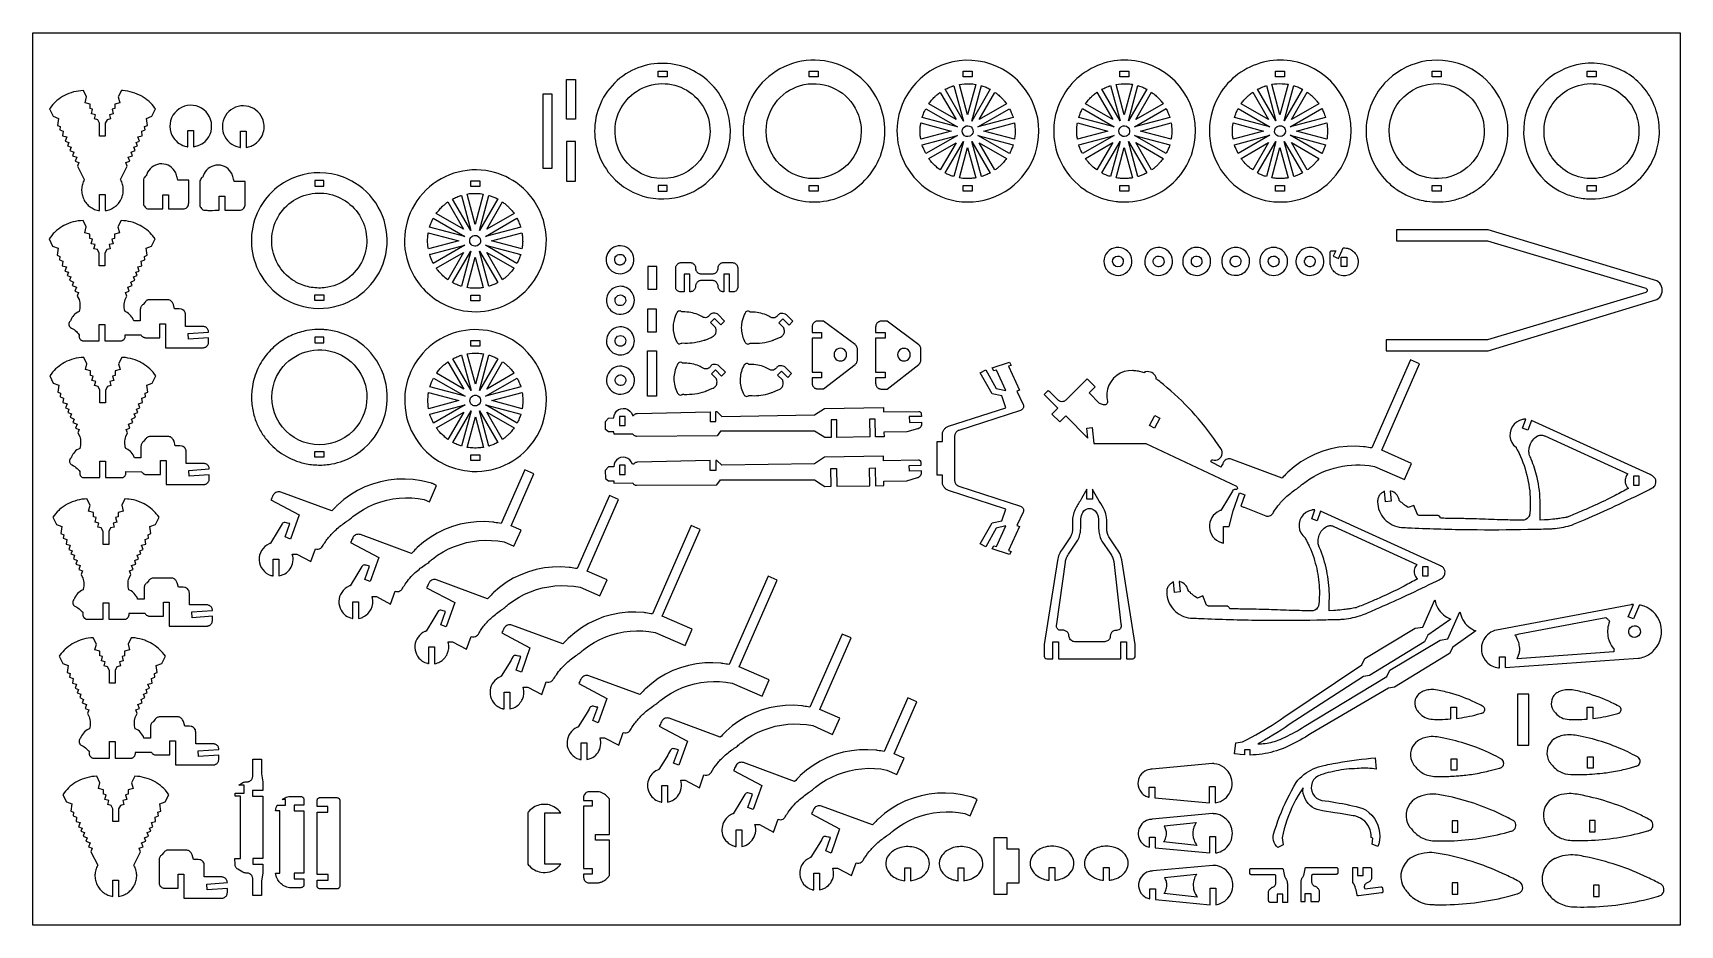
# Model space of a CAD drawing. Extents: x -820 to 920, y -599 to 344.
import ezdxf

# ---------------------------------------------------------------- set-up
doc = ezdxf.new("R2010")
doc.units = 0
doc.header["$MEASUREMENT"] = 0
doc.layers.get('0').update_dxf_attribs({"linetype": 'CONTINUOUS'})
doc.layers.add('SECTIONCUTEDGES', color=18, linetype='CONTINUOUS')

msp = doc.modelspace()

# ---------------------------------------------------------------- linework, layer by layer
for points in [[(920.1, 343.8), (920.1, -599.5), (-820.1, -599.5), (-820.1, 343.8)], [(-246.8, 252.7), (-256.4, 252.7), (-256.4, 294.7), (-246.8, 294.7)], [(-161.2, -40.2), (-170.7, -40.2), (-170.7, 7.6), (-161.2, 7.6)], [(653.9, -220.6), (647.9, -220.6), (647.9, -230.2), (653.9, -230.2)], [(830.3, -488.8), (824.3, -488.8), (824.3, -500.8), (830.3, -500.8)]]:
    msp.add_lwpolyline(points, close=True)
at = {"layer": 'SECTIONCUTEDGES'}
for points in [[(-57.7, 199.1, 0.43471), (50.3, 180.3, 0.435012), (61.5, 289.3, 0.263114), (-8.1, 313.8, 0.263168), (-64.9, 266.8, 0.118408), (-69.4, 232.1, 0.118485)], [(106.9, 196.2, 0.325322), (190.8, 168.7, 0.325497), (242.7, 240, 0.371858), (178.7, 314.1, 0.371962), (96, 261.7, 0.115164), (93.8, 227.6, 0.115322)], [(333.6, 165.1, 0.112364), (365.8, 172.5, 0.210055), (405, 218.3, 0.414116), (354.9, 311.8, 0.414311), (261.5, 261.7, 0.221929), (270.6, 198.9, 0.222236), (324.5, 165.6, 0.015157), (328.9, 165.2, 0.014233)], [(448.8, 183.3, 0.254136), (518.7, 168, 0.254134), (569.5, 218.4, 0.414116), (519.4, 311.8, 0.414311), (426, 261.7, 0.14489), (425.8, 219.2, 0.144775)], [(613, 184.5, 0.048565), (623.9, 176.3, 0.045826), (636.9, 169.9, 0.057671), (652.7, 165.8, 0.073449), (675.7, 166.1, 0.049668), (689.1, 169.6, 0.046635), (702.4, 176.1, 0.040326), (711.7, 182.8, 0.072135), (726.1, 199.1, 0.189941), (737.1, 252.9, 0.25932), (691.3, 309.6, 0.152812), (646.7, 313.1, 0.15269), (608, 290.6, 0.193513), (588.4, 238.3, 0.193448), (610.4, 186.9, 0.005813), (611.5, 185.9, 0.004363)], [(-212.2, 196.7, 0.158451), (-175.8, 171.4, 0.158579), (-131.4, 172.3, 0.143083), (-98.6, 195.6, 0.143219), (-83.6, 232.9, 0.081543), (-85.1, 256.2, 0.08205), (-94, 277.7, 0.41824), (-193.7, 300.4, 0.217104), (-225.9, 250.6, 0.09957), (-224.5, 222.2, 0.099953)], [(826.9, 168.3, 0.112364), (857.7, 175.4, 0.210055), (895.2, 219.3, 0.085398), (898.2, 243.2, 0.084063), (892.9, 267.2, 0.042661), (887.7, 277.5, 0.076119), (873.4, 294.3, 0.084192), (853, 306.7, 0.084133), (829.5, 311.7, 0.361626), (756.6, 255.9, 0.361673), (798.2, 174.1, 0.05168), (812.1, 169.8, 0.050642)], [(-186.9, 201.3, -0.621062), (-166.3, 288.9, -0.621375), (-109.2, 219.3, -0.233521), (-143.6, 191.1, -0.233759)], [(55, 240, -0.481507), (-6.4, 191, -0.481693), (-40.5, 261.8, -0.349808), (15.9, 288.9, -0.349977)], [(126.3, 268.8, -0.014778), (129.3, 272.6, -0.028539), (132.7, 276.3, -0.018438), (134.9, 278.2, -0.011345), (138.5, 281), (155.2, 252.2)], [(162.9, 250.7), (143.6, 284.2, -0.012176), (147.9, 286.2, -0.019565), (150.6, 287.3, -0.009363), (151.7, 287.7, 0.003121), (152.9, 288)], [(167.4, 257.3), (158.8, 289.4, -0.057699), (169.5, 290.1, -0.024823), (176, 289.4)], [(171.9, 250.7), (181.9, 288.1, 0.006199), (182.1, 288, -0.0186), (182.3, 288), (187, 286.3, -0.018388), (189.1, 285.3, 0.006129), (191.2, 284.2)], [(179.6, 252.2), (196.3, 281, 0.006303), (197.8, 279.9, -0.01891), (199.4, 278.7, -0.017187), (201.2, 277.1, -0.012321), (203.7, 274.7, -0.018926), (205.7, 272.5, -0.012469), (208.5, 268.9)], [(291.8, 268.9, -0.014778), (294.8, 272.6, -0.028539), (298.2, 276.3, -0.018438), (300.4, 278.2, -0.011345), (304, 281.1), (320.7, 252.2)], [(328.4, 250.8), (309.1, 284.2, -0.012176), (313.4, 286.2, -0.019565), (316.1, 287.3, -0.009363), (317.2, 287.7, 0.003121), (318.4, 288.1)], [(332.9, 257.3), (324.3, 289.4, -0.057699), (335, 290.1, -0.024823), (341.5, 289.5)], [(337.4, 250.8), (347.4, 288.1, 0.006199), (347.6, 288, -0.0186), (347.8, 288), (352.5, 286.3, -0.018388), (354.6, 285.3, 0.006129), (356.7, 284.3)], [(345.1, 252.2), (361.8, 281.1, 0.006303), (363.3, 279.9, -0.01891), (364.9, 278.8, -0.017187), (366.7, 277.1, -0.012321), (369.2, 274.7, -0.018926), (371.2, 272.5, -0.012469), (374, 268.9)], [(456.4, 268.9, -0.014778), (459.3, 272.7, -0.028539), (462.8, 276.3, -0.018438), (464.9, 278.2, -0.011345), (468.6, 281.1), (485.2, 252.3)], [(493, 250.8), (473.7, 284.2, -0.012176), (477.9, 286.2, -0.019565), (480.6, 287.3, -0.009363), (481.8, 287.7, 0.003121), (483, 288.1)], [(497.4, 257.3), (488.8, 289.5, -0.057699), (499.6, 290.1, -0.024823), (506.1, 289.5)], [(501.9, 250.8), (511.9, 288.1, 0.006199), (512.1, 288.1, -0.0186), (512.4, 288), (517, 286.3, -0.018388), (519.1, 285.3, 0.006129), (521.2, 284.3)], [(509.7, 252.3), (526.3, 281.1, 0.006303), (527.9, 279.9, -0.01891), (529.4, 278.8, -0.017187), (531.3, 277.2, -0.012321), (533.7, 274.7, -0.018926), (535.7, 272.5, -0.012469), (538.5, 268.9)], [(627.5, 204.5, -0.49076), (637.5, 283.3, -0.490919), (711.3, 253.8, -0.341454), (688.4, 196.7, -0.341597)], [(876.7, 241.3, -0.172631), (866.2, 209.2, -0.173077), (837.9, 191.1, -0.551627), (777.6, 250.9, -0.552179), (857.5, 279.5, -0.11024), (871.4, 262.5, -0.110516)], [(-656.3, 223.4), (-656.3, 240.6), (-650.3, 240.6), (-650.3, 223.4, 0.047597), (-645.6, 224.7, 0.100184), (-638.3, 229.1, 0.639695), (-650.8, 267.2, 0.640021), (-671.6, 233, 0.099512), (-665.5, 226.8, 0.09979), (-657.4, 223.6, 0.009062), (-656.9, 223.5, -0.003021)], [(-600.9, 239.9), (-594.9, 239.9), (-594.9, 222.8, 0.053281), (-589.6, 224.2, 0.059622), (-585.3, 226.6, 0.171891), (-576.7, 238.6, 0.17205), (-577.6, 253.3, 0.566523), (-615.1, 258.5, 0.566801), (-602, 222.9, 0.009062), (-601.5, 222.9, -0.003021), (-600.9, 222.8)], [(119.3, 254.4, -0.012918), (120.7, 258.3, -0.018758), (121.8, 260.9, -0.010898), (122.5, 262.3, 0.003632), (123.2, 263.7), (156.6, 244.4)], [(178.2, 244.4), (211.6, 263.7, -0.026072), (213.5, 259.7, -0.02074), (215.5, 254.4)], [(284.8, 254.4, -0.012918), (286.2, 258.3, -0.018758), (287.3, 260.9, -0.010898), (288, 262.4, 0.003632), (288.7, 263.8), (322.1, 244.5)], [(343.7, 244.5), (377.1, 263.8, -0.026072), (379, 259.7, -0.02074), (381, 254.5)], [(449.4, 254.5, -0.012918), (450.7, 258.3, -0.018758), (451.8, 260.9, -0.010898), (452.5, 262.4, 0.003632), (453.2, 263.8), (486.7, 244.5)], [(508.2, 244.5), (541.7, 263.8, -0.026072), (543.6, 259.8, -0.020703), (545.5, 254.5)], [(118, 231.4, 0.006429), (117.7, 233.1, -0.01929), (117.4, 234.9), (117.1, 240), (117.4, 245, -0.018896), (117.7, 246.8, 0.006298), (117.9, 248.6), (150.1, 240)], [(169.6, 234.7, -0.761731), (162.8, 243.4, -0.761062), (173.1, 239.4, -0.135678), (172, 236.6, -0.135247)], [(184.7, 240), (216.9, 248.6, -0.005477), (217.3, 244.9, -0.027167), (217.6, 240.2, -0.022163), (217.5, 236.4, -0.016966), (216.9, 231.4)], [(283.5, 231.4, 0.006429), (283.2, 233.2, -0.01929), (282.9, 234.9), (282.7, 240), (282.9, 245.1, -0.018896), (283.2, 246.8, 0.006298), (283.4, 248.6), (315.6, 240)], [(335.1, 234.7, -0.781821), (328.5, 243.6, -0.781093), (338.5, 238.8, -0.122906), (337.3, 236.4, -0.122447)], [(350.2, 240), (382.4, 248.6, -0.035509), (383.1, 240.7, -0.037792), (382.7, 233.3, -0.007975), (382.5, 232.3, 0.002658), (382.4, 231.4)], [(448, 231.4, 0.006429), (447.7, 233.2, -0.01929), (447.4, 234.9), (447.2, 240), (447.4, 245.1, -0.018896), (447.7, 246.9, 0.006298), (448, 248.6), (480.1, 240)], [(499.6, 234.7, -0.385134), (492.4, 237.3, -0.384041), (494.3, 244.8, -0.445044), (502.5, 242.7, -0.443903)], [(514.7, 240), (546.9, 248.6, -0.035509), (547.6, 240.7, -0.037792), (547.2, 233.3, -0.007975), (547.1, 232.3, 0.002658), (546.9, 231.4)], [(123.2, 216.2, -0.020623), (120.3, 222.6, -0.019978), (119.4, 225.1, -0.019766), (119.4, 225.3, 0.006588), (119.3, 225.5), (156.6, 235.5)], [(126.3, 211.1), (155.2, 227.7), (138.5, 198.9, -0.019294), (134.4, 202.2, -0.045903), (128.3, 208.5, -0.008546), (127.4, 209.7, -0.007227)], [(143.6, 195.8), (162.9, 229.2), (153, 191.9, -0.012234), (149.2, 193.2, -0.017991), (146.7, 194.2, -0.010478), (145.2, 195, 0.003492)], [(181.9, 191.9), (171.9, 229.2), (191.2, 195.7, 0.006248), (189.1, 194.7, -0.018746), (187, 193.7), (182.3, 192, -0.018599), (182.1, 191.9, 0.006199)], [(178.2, 235.5), (215.5, 225.5, -0.023422), (213.8, 220.9, -0.022486), (211.6, 216.2)], [(196.3, 198.9), (179.6, 227.7), (208.5, 211.1, -0.014529), (205.2, 206.9, -0.022653), (202.9, 204.4), (199.4, 201.2, -0.018394), (197.8, 200, 0.006131)], [(288.7, 216.2, -0.020623), (285.8, 222.6, -0.019978), (284.9, 225.1, -0.019766), (284.9, 225.3, 0.006588), (284.8, 225.5), (322.1, 235.5)], [(291.8, 211.1), (320.7, 227.8), (304, 198.9, -0.024397), (298.9, 203.1, -0.042082), (293.8, 208.5, -0.010889), (292.8, 209.8, 0.00363)], [(309.1, 195.8), (328.4, 229.2), (318.5, 191.9, -0.012234), (314.7, 193.2, -0.017991), (312.2, 194.3, -0.010478), (310.7, 195, 0.003492)], [(347.4, 191.9), (337.4, 229.2), (356.7, 195.8, 0.006248), (354.6, 194.7, -0.018746), (352.5, 193.7), (347.8, 192, -0.018599), (347.6, 191.9, 0.006199)], [(343.7, 235.5), (381, 225.5, -0.023422), (379.3, 220.9, -0.022807), (377.1, 216.2)], [(361.8, 198.9), (345.1, 227.8), (374, 211.1, -0.014529), (370.7, 207, -0.022653), (368.4, 204.5), (364.9, 201.2, -0.018394), (363.4, 200.1, 0.006131)], [(453.2, 216.2, -0.020623), (450.3, 222.6, -0.019978), (449.5, 225.1, -0.019766), (449.4, 225.3, 0.006588), (449.3, 225.6), (486.7, 235.6)], [(468.6, 199, -0.024397), (463.5, 203.1, -0.042082), (458.3, 208.5, -0.010889), (457.3, 209.8, 0.00363), (456.4, 211.1), (485.2, 227.8)], [(473.7, 195.8), (493, 229.2), (483, 191.9, -0.012234), (479.2, 193.2, -0.017991), (476.8, 194.3, -0.010478), (475.2, 195, 0.003492)], [(511.9, 191.9), (501.9, 229.2), (521.2, 195.8, 0.006248), (519.1, 194.7, -0.018746), (517, 193.7), (512.4, 192, -0.018599), (512.1, 192, 0.006199)], [(508.2, 235.6), (545.5, 225.6, -0.023422), (543.8, 220.9, -0.022807), (541.7, 216.2)], [(526.3, 199), (509.7, 227.8), (538.5, 211.1, -0.014529), (535.3, 207, -0.022653), (533, 204.5), (529.4, 201.3, -0.018394), (527.9, 200.1, 0.006131)], [(158.8, 190.5), (167.4, 222.7), (176, 190.5, -0.013089), (171.6, 190, -0.036535), (164.9, 189.8, -0.015577), (162.2, 190, -0.012352)], [(324.3, 190.5), (332.9, 222.7), (341.5, 190.5, -0.013089), (337.1, 190, -0.036535), (330.4, 189.8, -0.015577), (327.7, 190.1, -0.012352)], [(488.8, 190.6), (497.4, 222.7), (506.1, 190.6, -0.013089), (501.7, 190, -0.036535), (494.9, 189.9, -0.015577), (492.2, 190.1, -0.012352)], [(-682.9, 157.7), (-682.9, 172.5), (-676.9, 172.5), (-676.9, 157.7, -0.001261), (-664.6, 157.7, 0.007568), (-661.5, 157.7, 0.17911), (-657.5, 159.3, 0.186027), (-655.6, 163.1, 0.012625), (-655.6, 163.3, 0.006307), (-655.5, 163.7, 0.00914), (-655.5, 168.6, -0.008036), (-655.4, 188.2), (-667.1, 188.2, 0.002778), (-668.4, 193.4, 0.080686), (-670.5, 198, 0.286261), (-686.3, 205.3, 0.286452), (-699.8, 194.3, 0.036637), (-700.1, 193.2, -0.114416), (-700.2, 193, -0.116624), (-700.5, 192.8, 0.081245), (-701.6, 191.9, 0.097719), (-702.8, 190.1, 0.089338), (-703.3, 187.7), (-703.3, 163.7, 0.17911), (-701.7, 159.6, 0.186027), (-698, 157.7, 0.012625), (-697.8, 157.7, 0.006307), (-697.4, 157.7, 0.008514), (-692.3, 157.7, -0.002207)], [(-623.3, 156.3), (-623.3, 171.1), (-617.3, 171.1), (-617.3, 156.3, -0.001261), (-605, 156.3, 0.007568), (-601.9, 156.3, 0.17911), (-597.9, 157.9, 0.186027), (-596, 161.7, 0.012625), (-596, 161.9, 0.006307), (-595.9, 162.3, 0.00914), (-595.9, 167.2, -0.008036), (-595.8, 186.7), (-607.5, 186.7, 0.002778), (-608.8, 192, 0.080686), (-610.9, 196.6, 0.286261), (-626.7, 203.9, 0.286452), (-640.2, 192.9, 0.036637), (-640.5, 191.8, -0.114416), (-640.6, 191.6, -0.116624), (-640.9, 191.3, 0.081245), (-642, 190.5, 0.097719), (-643.2, 188.6, 0.089338), (-643.8, 186.3), (-643.8, 162.3, 0.17911), (-642.1, 158.2, 0.186027), (-638.4, 156.3, 0.012625), (-638.2, 156.3, 0.006307), (-637.8, 156.3, 0.008514), (-632.7, 156.2, -0.002207)], [(-573.8, 79.7, 0.149338), (-539.3, 55.9, 0.149353), (-497.3, 55.5, 0.296651), (-446.5, 114.9, 0.29625), (-480.2, 185.5, 0.092281), (-504.7, 194.8, 0.172556), (-552.1, 187.2, 0.220869), (-587.9, 138.4, 0.221131)], [(-391.7, 60.1, 0.063566), (-373.9, 52.2, 0.120276), (-338.4, 50.4, 0.147825), (-300.1, 70.5, 0.278823), (-280.8, 145.7, 0.15407), (-306.2, 183, 0.113627), (-336.6, 197.3, 0.268788), (-408.2, 174.2, 0.26905), (-423.8, 100.6, 0.085445), (-412, 78.4, 0.083649), (-393.2, 61, 0.004404), (-392.4, 60.5, 0.004421)], [(-470.5, 107, -0.131005), (-485.3, 85.9, -0.129677), (-508.7, 74.9, -0.079692), (-524.1, 74.5, -0.0771), (-539.4, 79, -0.064704), (-550, 85.8, -0.117883), (-563.9, 104.7, -0.529054), (-518.9, 174.5, -0.528938)], [(-352.9, 141.3), (-361.5, 173.5, -0.057699), (-350.8, 174.1, -0.024823), (-344.3, 173.5)], [(-394, 152.9, -0.014778), (-391, 156.6, -0.028539), (-387.6, 160.3, -0.018438), (-385.4, 162.2, -0.011345), (-381.8, 165.1), (-365.1, 136.2)], [(-357.4, 134.8), (-376.7, 168.2, -0.012176), (-372.4, 170.2, -0.019565), (-369.7, 171.3, -0.009363), (-368.6, 171.7, 0.003121), (-367.4, 172.1)], [(-348.4, 134.8), (-338.4, 172.1, 0.006199), (-338.2, 172.1, -0.0186), (-338, 172), (-333.3, 170.3, -0.018388), (-331.2, 169.3, 0.006129), (-329.1, 168.3)], [(-340.7, 136.2), (-324, 165.1, 0.006303), (-322.5, 163.9, -0.01891), (-320.9, 162.8, -0.017187), (-319.1, 161.1, -0.012321), (-316.6, 158.7, -0.018926), (-314.6, 156.5, -0.012469), (-311.8, 152.9)], [(-401, 138.5, -0.012918), (-399.6, 142.3, -0.018758), (-398.5, 144.9, -0.010898), (-397.8, 146.4, 0.003632), (-397.1, 147.8), (-363.7, 128.5)], [(-342.1, 128.5), (-308.7, 147.8, -0.026072), (-306.8, 143.7, -0.02074), (-304.8, 138.5)], [(-402.3, 115.4, 0.006429), (-402.6, 117.2, -0.01929), (-402.9, 118.9), (-403.2, 124), (-402.9, 129.1, -0.018896), (-402.6, 130.9, 0.006298), (-402.4, 132.6), (-370.2, 124)], [(-350.7, 118.7, -0.520017), (-358.6, 123.7, -0.519794), (-351.2, 129.5, -0.315968), (-347.2, 124.3, -0.315775)], [(-335.6, 124), (-303.4, 132.6, -0.005477), (-303, 128.9, -0.027167), (-302.7, 124.3, -0.022163), (-302.8, 120.4, -0.016966), (-303.4, 115.4)], [(-397.1, 100.2, -0.020623), (-400, 106.6, -0.019978), (-400.9, 109.1, -0.019766), (-400.9, 109.3, 0.006588), (-401, 109.5), (-363.7, 119.5)], [(-394, 95.1), (-365.1, 111.8), (-381.8, 82.9, -0.024397), (-386.9, 87.1, -0.042082), (-392, 92.5, -0.010889), (-393, 93.8, 0.00363)], [(-376.7, 79.8), (-357.4, 113.2), (-367.3, 75.9, -0.012234), (-371.1, 77.2, -0.017991), (-373.6, 78.3, -0.010478), (-375.1, 79, 0.003492)], [(-361.5, 74.5), (-352.9, 106.7), (-344.3, 74.6, -0.013089), (-348.7, 74, -0.036535), (-355.4, 73.9, -0.015577), (-358.1, 74.1, -0.012352)], [(-338.4, 75.9), (-348.4, 113.2), (-329.1, 79.8, 0.006248), (-331.2, 78.7, -0.018746), (-333.3, 77.7), (-338, 76, -0.018599), (-338.2, 76, 0.006199)], [(-342.1, 119.5), (-304.8, 109.6, -0.023422), (-306.5, 104.9, -0.022807), (-308.7, 100.2)], [(-324, 82.9), (-340.7, 111.8), (-311.8, 95.1, -0.014529), (-315.1, 91, -0.022653), (-317.4, 88.5), (-320.9, 85.2, -0.018394), (-322.4, 84.1, 0.006131)], [(-210.3, 93.6, 0.75949), (-185.5, 107.6, 0.759547), (-213.9, 108.4, 0.136656), (-214.2, 100.5, 0.136693)], [(-204, 100.2, -0.296821), (-204.9, 106.6, -0.226812), (-201.2, 109.5, -0.287658), (-195.4, 107.6, -0.292131), (-194.7, 101.6, -0.2076), (-198, 98.7, -0.142803), (-201.5, 98.6, -0.06574), (-202.7, 99.1, -0.08291)], [(316.8, 90.9, 0.875865), (338.3, 110.8, 0.875175), (312.3, 97.2, 0.066567), (314.1, 93.7, 0.066175)], [(328.4, 97, -0.40369), (321, 100, -0.406894), (323.7, 107.4, -0.358958), (330.7, 105.7, -0.355487), (330.4, 98.4, -0.056856), (329.5, 97.6, -0.057759)], [(359.3, 91.3, 0.379539), (378.9, 91.1, 0.379687), (381.5, 110.5, 0.173657), (373.5, 116.4, 0.170819), (363.5, 115.9, 0.163652), (356.6, 109.9, 0.156929), (354.5, 100.7, 0.095178), (356, 95.7, 0.091539)], [(371.4, 97, -0.167832), (367.6, 96.9, -0.173437), (364.5, 99.1, -0.243707), (363.9, 104.3, -0.244139), (367.8, 107.8, -0.337448), (374.2, 105.1, -0.338313), (373.3, 98.2, -0.047911), (372.4, 97.5, -0.054789)], [(399.5, 91.3, 0.721922), (423.9, 105.1, 0.721529), (396.1, 108.7, 0.161758), (394.9, 99.4, 0.161493)], [(411.9, 97.1, -0.439529), (404.1, 100.4, -0.443818), (408, 107.8, -0.36461), (414.5, 104.6, -0.361552), (412.6, 97.5, -0.021025), (412.2, 97.3, -0.021405)], [(442.9, 114.9, 0.18616), (436.5, 106.5, 0.183377), (437.2, 95.9, 0.110679), (441, 90.9, 0.201186), (452.1, 87.6, 0.481079), (464.6, 107, 0.48086)], [(453, 97.1, -0.439529), (445.2, 100.4, -0.443818), (449.1, 107.8, -0.136084), (452.1, 107.7, -0.127388), (454.8, 106.1, -0.098957), (455.8, 104.5, -0.12042), (456.2, 101.7, -0.128999), (455.2, 99, -0.130996)], [(481.9, 90.4, 0.331987), (499.6, 90.4, 0.331772), (504.6, 107.3, 0.501759), (481.9, 114.1, 0.501516)], [(485.5, 100.1, -0.393248), (488.2, 107.3, -0.392669), (495.6, 105.2, -0.436091), (493.3, 97.2, -0.435495)], [(520.2, 90.4, 0.311571), (536.9, 89.8, 0.311041), (543.5, 105.2, 0.525505), (521.1, 114.7, 0.524889)], [(531.5, 97.1, -0.318573), (525, 98.2, -0.315342), (523.9, 104.7, -0.235508), (527.8, 107.8, -0.318805), (533.9, 105.2, -0.211921), (534.4, 100.6, -0.211232)], [(-209.9, 50.7, 0.351914), (-191.5, 48.7, 0.351881), (-185.6, 66.2, 0.47942), (-207.4, 73.6, 0.479384)], [(-203.8, 57.5, -0.256361), (-204.8, 62.9, -0.256996), (-200.9, 66.6, -0.591095), (-194.1, 59.4, -0.591899)], [(-104.2, 37.6), (-100, 41.8), (-93.4, 35.2), (-89.3, 39.2), (-96.1, 46.1, 0.061834), (-97.1, 46.7, 0.071753), (-99.8, 47.5, 0.070796), (-101.9, 47.5, 0.180454), (-104.8, 45.9, 0.028701), (-105.5, 45, -0.064537), (-106.3, 44.1, -0.217452), (-110.7, 42.8, -0.101565), (-112.2, 43.3, 0.041153), (-117.6, 46, 0.049712), (-125.2, 48.2, 0.047932), (-133.3, 48.8, 0.029051), (-134.2, 48.8, -0.120977), (-134.4, 48.8, -0.127528), (-134.7, 49, 0.109877), (-135.5, 49.6, 0.146598), (-137.3, 49.8, 0.139937), (-139, 49.1, 0.08355), (-139.4, 48.5, 0.02938), (-141.2, 44.9, 0.101616), (-143.7, 32.6, 0.099445), (-141.2, 19.9, 0.034322), (-139.4, 16.4, 0.123945), (-138.7, 15.7, 0.1368), (-136.8, 15.1, 0.136799), (-135, 15.7, 0.077822), (-134.7, 15.9, -0.14103), (-134.4, 16.1), (-131.2, 15.9, 0.043069), (-121.1, 16.6, 0.041404), (-110.8, 19, 0.004978), (-109.9, 19.3, 0.008098), (-109.3, 19.5), (-103.6, 21.9, 0.024375), (-101.3, 23.1, 0.129126), (-99.1, 25.4, 0.09051), (-98.3, 27.7, 0.090384), (-98.4, 30.2, 0.012931), (-98.7, 31.9, 0.06611), (-98.9, 32.2)], [(-32.1, 37.3), (-27.9, 41.5), (-21.3, 34.9), (-17.3, 39), (-24.1, 45.9, 0.061834), (-25.1, 46.5, 0.071753), (-27.8, 47.2, 0.070796), (-29.9, 47.2, 0.180454), (-32.8, 45.6, 0.028701), (-33.5, 44.7, -0.064537), (-34.2, 43.9, -0.217452), (-38.7, 42.5, -0.101565), (-40.1, 43, 0.041153), (-45.5, 45.7, 0.049712), (-53.1, 47.9, 0.047932), (-61.2, 48.6, 0.029051), (-62.1, 48.5, -0.120977), (-62.4, 48.6, -0.143915), (-62.6, 48.8, 0.106181), (-63.1, 49.2, 0.153336), (-65.1, 49.6, 0.153374), (-66.9, 48.8, 0.08355), (-67.3, 48.3, 0.02938), (-69.1, 44.7, 0.105944), (-71.7, 31.8, 0.10377), (-68.7, 18.7, 0.006426), (-68.4, 18.2, 0.006464), (-68.2, 17.7, 0.0153), (-67.3, 16.1, 0.121465), (-66.6, 15.4, 0.1368), (-64.7, 14.9, 0.136799), (-62.9, 15.4, 0.078657), (-62.6, 15.6, -0.143569), (-62.4, 15.8, -0.1092), (-62, 15.8, 0.026431), (-60.8, 15.7, 0.044729), (-49.6, 16.2, 0.044729), (-38.7, 18.7, 0.004978), (-37.8, 19.1, 0.008098), (-37.2, 19.3), (-31.5, 21.7, 0.024375), (-29.2, 22.9, 0.129126), (-27.1, 25.1, 0.09051), (-26.2, 27.5, 0.094759), (-26.3, 30, 0.002266), (-26.6, 31.5, 0.072469), (-26.8, 31.9)], [(-574.6, -84.6, 0.082498), (-557.6, -100.7, 0.081429), (-536.1, -110.6, 0.051999), (-522.2, -112.9, 0.048718), (-507.3, -112.4, 0.045642), (-495.2, -109.6, 0.081866), (-474.4, -98.8, 0.306737), (-448.2, -22.7, 0.307202), (-509.1, 29.8, 0.018046), (-514, 30.2, 0.016111), (-519.5, 30.3, 0.042286), (-530.6, 29.1, 0.052805), (-545.8, 24.5, 0.063258), (-560.6, 15.8, 0.060023), (-573.6, 3.2, 0.070022), (-583.4, -13.3, 0.067248), (-588.6, -32.5, 0.053404), (-588.9, -47.1, 0.050725), (-586.1, -62.1, 0.04601), (-581.5, -73.7, 0.044299)], [(-406.5, -96.8, 0.086412), (-385.8, -112, 0.086691), (-361.1, -119.3, 0.274319), (-291.3, -88.1, 0.379188), (-302.1, 10.7, 0.257222), (-372.5, 27.4, 0.257249), (-424.2, -23.2, 0.132982), (-425.3, -62.4, 0.132968)], [(-210.3, 8.3, 0.275549), (-195.9, 3.8, 0.275918), (-185.1, 14.5, 0.271811), (-189.2, 28.9, 0.271922), (-203.8, 32.3, 0.199937), (-212.4, 25.1, 0.143119), (-214.1, 16.7, 0.083089), (-213, 12.2, 0.079579)], [(-204.3, 15.2, -0.155223), (-205, 18.9, -0.313109), (-200.8, 23.7, -0.57487), (-194, 16.7, -0.57607), (-203.4, 14.2, -0.029852), (-203.9, 14.8, -0.039166)], [(-467.2, -41.4, -0.481507), (-528.6, -90.4, -0.481693), (-562.7, -19.6, -0.349808), (-506.2, 7.5, -0.349977)], [(-357.2, -34.1), (-376.5, -0.7, -0.012176), (-372.3, 1.3, -0.019565), (-369.6, 2.4, -0.009363), (-368.4, 2.8, 0.003121), (-367.2, 3.2)], [(-352.7, -27.6), (-361.4, 4.6, -0.057699), (-350.6, 5.2, -0.024823), (-344.1, 4.6)], [(-348.3, -34.1), (-338.3, 3.2, 0.006199), (-338.1, 3.2, -0.0186), (-337.8, 3.1), (-333.2, 1.4, -0.018388), (-331.1, 0.4, 0.006129), (-329, -0.6)], [(-393.8, -16, -0.014778), (-390.9, -12.3, -0.028539), (-387.4, -8.6, -0.018438), (-385.3, -6.7, -0.011345), (-381.6, -3.8), (-365, -32.7)], [(-340.5, -32.7), (-323.9, -3.8, 0.006303), (-322.3, -5, -0.01891), (-320.8, -6.1, -0.017187), (-318.9, -7.8, -0.012321), (-316.5, -10.2, -0.018926), (-314.5, -12.4, -0.012469), (-311.7, -16)], [(-210.3, -33.3, 0.173943), (-201.5, -38, 0.17116), (-191.7, -36, 0.170359), (-185.6, -28.8, 0.164201), (-185.2, -19, 0.092351), (-187.6, -14.4, 0.167008), (-195.6, -9.1, 0.331227), (-212, -15.8, 0.331553)], [(-103.3, -16.6), (-99.1, -12.4), (-92.5, -19), (-88.4, -15), (-95.3, -8.1, 0.061834), (-96.2, -7.5, 0.071753), (-99, -6.7, 0.070796), (-101.1, -6.7, 0.180454), (-104, -8.3, 0.028701), (-104.6, -9.2, -0.064537), (-105.4, -10.1, -0.217452), (-109.8, -11.4, -0.101565), (-111.3, -10.9, 0.041153), (-116.7, -8.2, 0.046108), (-123.8, -6.1, 0.046145), (-131.2, -5.4), (-133.6, -5.4, -0.12534), (-133.8, -5.2, 0.109514), (-134.6, -4.6, 0.209609), (-137.2, -4.6, 0.125437), (-138.3, -5.4, 0.040174), (-138.5, -5.7, 0.008606), (-139.4, -7.3, 0.118988), (-142.9, -21.8, 0.118988), (-139.4, -36.2, 0.017441), (-138.5, -37.8, 0.121465), (-137.8, -38.6, 0.1368), (-135.9, -39.1, 0.136799), (-134.1, -38.6, 0.078657), (-133.8, -38.3, -0.143569), (-133.6, -38.2, -0.1092), (-133.2, -38.1, 0.026431), (-132, -38.3, 0.044729), (-120.8, -37.7, 0.044729), (-109.9, -35.2, 0.004978), (-109, -34.9, 0.008098), (-108.4, -34.7), (-102.7, -32.3, 0.030376), (-100.3, -31, 0.135943), (-98, -28.5, 0.086245), (-97.4, -26.3, 0.081858), (-97.5, -24, 0.012931), (-97.9, -22.3, 0.06611), (-98, -22)], [(-33.4, -18), (-29.1, -13.8), (-22.6, -20.4), (-18.5, -16.4), (-25.3, -9.5, 0.061834), (-26.3, -8.9, 0.071753), (-29, -8.1, 0.070796), (-31.1, -8.1, 0.180454), (-34, -9.7, 0.028701), (-34.7, -10.6, -0.064537), (-35.5, -11.5, -0.217452), (-39.9, -12.8, -0.101565), (-41.3, -12.3, 0.041153), (-46.8, -9.6, 0.049712), (-54.3, -7.4, 0.047932), (-62.5, -6.8, 0.030378), (-63.4, -6.8, -0.12906), (-63.6, -6.8, -0.124737), (-63.8, -6.7, 0.087165), (-64.4, -6.2, 0.160133), (-66.3, -5.7, 0.153374), (-68.1, -6.6, 0.08355), (-68.6, -7.1, 0.02938), (-70.4, -10.7, 0.114664), (-72.9, -24.7, 0.112453), (-68.9, -38.6, 0.018916), (-68.5, -39.3, 0.113433), (-67.8, -39.9, 0.1368), (-66, -40.5, 0.136799), (-64.2, -39.9, 0.077822), (-63.9, -39.7, -0.14103), (-63.6, -39.5), (-60.4, -39.7, 0.039745), (-50.9, -39.2, 0.039745), (-41.5, -37.1, 0.006634), (-39.7, -36.5, 0.009757), (-38.5, -36.1), (-32.8, -33.7, 0.030376), (-30.4, -32.4, 0.135943), (-28.1, -29.9, 0.086245), (-27.5, -27.7, 0.081858), (-27.5, -25.4, 0.012931), (-27.9, -23.7, 0.06611), (-28, -23.4)], [(256.5, -59.1), (264.9, -67.5), (271.2, -61.2), (294.4, -84.5), (293.4, -74), (299.1, -73.4), (300.9, -90.3), (355.7, -90.3), (451.4, -135.5, -0.168887), (452.3, -136.5, -0.362921), (451.7, -138.7, -0.089504), (451.2, -138.9, -0.079719), (450.5, -139, 0.015746), (449.6, -139, 0.104795), (448.6, -139.2, 0.167951), (447.1, -140.5, -0.009744), (443.1, -147.6), (434.8, -161, -0.104608), (434.5, -161.1, 0.035992), (433.4, -161.5, 0.3096), (422.9, -178.9, 0.310426), (435.3, -194.9, 0.017896), (436.3, -195.2, 0.01187), (437.8, -195.5), (437.8, -177.9), (443.8, -177.9), (447.9, -161.4), (454.5, -142.6), (460.2, -144.6), (455.9, -156.6, -0.0051), (458.3, -157.4, -0.011435), (459.4, -157.7), (482.3, -166.8, 0.161502), (486.4, -166.9, 0.169689), (489.6, -164.6, 0.018768), (490.7, -162.9, -0.030198), (495.2, -156.3, -0.042786), (503.4, -147.3, -0.036783), (514.5, -138.4, -0.013895), (515.7, -137.7, 0.025116), (516.9, -136.9, 0.025774), (518.4, -135.6, -0.018155), (521.3, -133.2, -0.204103), (591.7, -113.7), (597.4, -114.7), (628.9, -128.5), (636.4, -111.3), (604.9, -97.5), (644.9, -5.9), (635.4, -1.7), (594.4, -95, -0.002171), (587.5, -93.9, 0.013028), (585.8, -93.7), (577.1, -93.1), (568.4, -93.3), (559.7, -94.2), (551.2, -95.9), (542.8, -98.3), (534.7, -101.4), (526.8, -105.3), (519.4, -109.7), (512.3, -114.9), (505.8, -120.6, 0.013028), (504.5, -121.8, -0.002171), (499.7, -126.8), (445.8, -106.9, 0.161142), (441.5, -106.9, 0.167596), (438.2, -109.4, 0.03262), (437.5, -110.5, -0.002417), (435.2, -115.2), (424.9, -110, -0.162704), (424.5, -109.4, -0.252017), (425, -107.9, -0.283369), (426.5, -107.5, 0.098494), (429.5, -107.8, 0.501374), (435.9, -97.4, 0.048434), (435.2, -96.2, 0.007698), (430.5, -89.1, 0.069513), (374.2, -27.9, 0.005338), (369.1, -23.8, 0.010401), (366.4, -21.8, -0.035073), (366.7, -21.3, 0.136057), (366.8, -21.1, 0.100505), (366.7, -20.9, 0.016455), (366.3, -19.9, 0.341491), (355.8, -14.4, 0.016455), (354.7, -14.6, 0.112005), (354.6, -14.7, 0.134653), (354.4, -14.9, -0.022312), (354.2, -15.6, 0.028235), (349.1, -14.2, 0.028606), (343.9, -13.4, 0.006314), (342.3, -13.2, 0.013802), (341.6, -13.2), (337.2, -13.4), (332.8, -14.3), (328.7, -16), (325, -18.3), (321.6, -21.2), (318.9, -24.6), (316.7, -28.5), (315.2, -32.7), (314.5, -37), (314.5, -41.5), (315.3, -45.8, -0.120312), (314.9, -47.5, -0.115005), (313.8, -48.9, -0.125142), (312.4, -49.5, -0.119875), (310.8, -49.4), (306.9, -47.9), (295.7, -36.7), (302.1, -30.3), (293.7, -21.9), (271.2, -44.4, -0.145804), (268, -46, -0.210214), (263.5, -44.9, -0.016381), (263.3, -44.7, -0.008191), (262.9, -44.4, -0.009829), (260.8, -42.3, 0.001638), (252.6, -34.1), (248.4, -38.3), (262.8, -52.8)], [(-400.8, -30.5, -0.012918), (-399.5, -26.6, -0.018758), (-398.4, -24, -0.010898), (-397.7, -22.5, 0.003632), (-397, -21.1), (-363.5, -40.4)], [(-342, -40.4), (-308.5, -21.1, -0.026072), (-306.6, -25.2, -0.02074), (-304.7, -30.4)], [(-204.4, -25.9, -0.600683), (-198.5, -17.8, -0.6007), (-195.1, -27.2, -0.249453), (-200.1, -29, -0.249466)], [(-402.2, -53.5, 0.006429), (-402.5, -51.7, -0.01929), (-402.7, -50), (-403, -44.9), (-402.7, -39.8, -0.018896), (-402.5, -38.1, 0.006298), (-402.2, -36.3), (-370, -44.9)], [(-397, -68.7, -0.020623), (-399.8, -62.3, -0.019978), (-400.7, -59.8, -0.019766), (-400.8, -59.6, 0.006588), (-400.9, -59.4), (-363.5, -49.4)], [(-358.4, -45.5, -0.704491), (-348.7, -40.9, -0.705318), (-353.3, -50.6, -0.172802), (-356.8, -48.9, -0.173371)], [(-342, -49.4), (-304.7, -59.4, -0.023422), (-306.4, -64, -0.022807), (-308.5, -68.7)], [(-335.4, -44.9), (-303.3, -36.3, -0.035509), (-302.6, -44.2, -0.037792), (-303, -51.6, -0.007975), (-303.1, -52.6, 0.002658), (-303.3, -53.5)], [(-393.8, -73.8), (-365, -57.1), (-381.6, -86, -0.019294), (-385.8, -82.6, -0.045903), (-391.9, -76.4, -0.008546), (-392.8, -75.2, -0.007227)], [(-376.5, -89.1), (-357.2, -55.7), (-367.2, -93, -0.012234), (-371, -91.7, -0.017991), (-373.4, -90.6, -0.010478), (-375, -89.9, 0.003492)], [(-361.4, -94.4), (-352.7, -62.2), (-344.1, -94.4, -0.013089), (-348.5, -94.9, -0.036535), (-355.2, -95, -0.015577), (-358, -94.8, -0.012352)], [(-338.3, -93), (-348.3, -55.7), (-329, -89.1, 0.006248), (-331.1, -90.2, -0.018746), (-333.2, -91.2), (-337.8, -92.9, -0.018599), (-338.1, -93, 0.006199)], [(-323.9, -86), (-340.5, -57.1), (-311.7, -73.8, -0.014529), (-314.9, -77.9, -0.022653), (-317.2, -80.4), (-320.8, -83.7, -0.018394), (-322.3, -84.8, 0.006131)], [(763, -65.9), (759.4, -76.1), (753.7, -74.1), (757.1, -64.6, -0.009124), (754.9, -64.7, 0.035207), (753.7, -64.9), (750.4, -65.9), (747.4, -67.6), (744.8, -69.9), (742.7, -72.6), (741.2, -75.7), (740.5, -79.1), (740.4, -82.5), (741, -85.9), (742.4, -89.1), (744.3, -92), (746.9, -94.3, -0.066761), (747.1, -94.9, 0.023228), (747.6, -95.9, 0.00512), (749.6, -99.9, -0.014428), (751.5, -104, -0.05613), (759.7, -130.4, -0.057387), (761.8, -157.3, -0.014084), (761.3, -164.6, -0.122169), (760, -168.1, -0.258679), (753.4, -171.5, -0.000991), (733.1, -171, -0.003047), (708.3, -170.2, 0.006155), (695, -169.8, 0.003714), (688.2, -169.7, -0.004918), (681.3, -169.7, -0.002398), (674.2, -169.5, 0.000799), (667.1, -169.3, 0.028598), (666.5, -168, 0.161536), (665.3, -166.7, 0.057098), (664.7, -166.5, 0.047308), (663.9, -166.4), (644.8, -166.4, -0.081624), (643.9, -166.2, -0.074835), (643, -165.6, -0.020482), (642.8, -165.4, -0.045194), (642.8, -165.3), (638.8, -155.7), (633, -158.1), (630.5, -156.3, -0.013865), (627.5, -154.1, -0.012477), (624.5, -151.5, 0.009145), (623.5, -150.7, -0.096768), (623.3, -150.4, -0.120073), (623.2, -150.1, 0.047499), (623.2, -149.4, 0.141524), (620.2, -143.8, 0.141524), (614.6, -140.6, 0.016567), (614.2, -140.5, -0.005522), (613.8, -140.4), (614.9, -151.3), (608.9, -151.9), (607.8, -140.7, 0.004185), (605.1, -142.5, 0.073254), (602.9, -144.6, 0.086359), (601.1, -148, 0.085895), (600.5, -151.8, 0.185891), (607.9, -170.2, 0.184789), (625.8, -179, 0.011293), (627.9, -179.1, -0.000025), (636.3, -179.5, 0.008067), (698.3, -181.3, 0.008217), (759.2, -181, 0.002829), (768.7, -180.8, -0.003431), (778.1, -180.6, 0.003607), (783.8, -180.4, 0.010952), (785.7, -180.3, 0.027349), (795, -179.1, 0.02735), (804.1, -176.9, 0.005477), (806.4, -176.1, 0.010711), (807.6, -175.7), (819.8, -170.5, 0.007095), (851.5, -156.3, 0.006478), (885.7, -139.9, 0.004958), (890.8, -137.3, 0.090397), (892.8, -135.8, 0.435157), (891.8, -125, 0.037419), (890.9, -124.5, 0.014223), (888.5, -123.2)], [(772.3, -171.5, 0.001819), (772.3, -166.7, -0.005457), (772.3, -162, -0.002886), (772.4, -158, 0.011204), (772.4, -153.9, 0.052143), (769, -126.2, 0.039562), (762.9, -106.9, 0.012267), (761.8, -104.3, -0.029577), (761.2, -102.8, -0.04675), (760.6, -100.3, -0.071998), (760.7, -95, -0.130192), (764.4, -86.6, -0.098727), (769.6, -82.3, -0.115272), (773, -81.4, -0.115868), (776.5, -82, -0.017826), (776.8, -82.2, 0.011527), (777.1, -82.3), (864.8, -122.3, 0.086005), (862.7, -125.9, 0.126445), (862.1, -131.1, 0.074265), (863, -134.2, 0.074279), (864.7, -136.9, 0.020408), (865.2, -137.3, -0.006802), (865.6, -137.7, -0.004642), (851.5, -145.2, -0.012634), (829.3, -156, -0.006479), (817.5, -161.2, -0.005939), (804.4, -166.6, 0.001973), (801.1, -168, -0.028047), (800.2, -168.3, -0.026718), (799.2, -168.5, -0.004531), (793.1, -169.5, -0.00906), (787.8, -170.2, -0.005336), (778.8, -171.1, -0.019134), (777.9, -171.1, -0.021054), (777, -171.1)], [(-482, -275.3), (-482, -257.6), (-476, -257.6), (-476, -275.3, 0.023544), (-473, -274.5, 0.03569), (-471.2, -273.7, 0.169973), (-462.8, -265.3, 0.169094), (-461.5, -253.5, 0.017201), (-461.7, -252.8, -0.005733), (-461.9, -252.1), (-457.2, -252.1), (-442.3, -260), (-437.5, -246.5, 0.09929), (-434.6, -246.9, 0.116244), (-432.3, -246.2, 0.12564), (-430, -244, -0.015905), (-426.9, -239.1, -0.056835), (-416.1, -226.7, -0.035533), (-405.3, -218.2, -0.013715), (-404.1, -217.4, 0.024577), (-402.9, -216.7, 0.026089), (-401.1, -215.2, -0.020061), (-397.8, -212.4), (-392.5, -208.5), (-386.8, -204.9), (-380.9, -201.8), (-374.8, -199.2), (-368.5, -196.9), (-362.1, -195.1), (-355.6, -193.8), (-349, -193), (-342.3, -192.6), (-335.7, -192.7), (-329, -193.3), (-322.4, -194.4), (-311.9, -199), (-304.4, -181.9), (-314.9, -177.3), (-290.9, -122.2), (-300.5, -118), (-325.5, -174.8, -0.002171), (-332.3, -173.7, 0.013028), (-334.1, -173.5), (-342.8, -172.9), (-351.5, -173), (-360.1, -174), (-368.7, -175.7), (-377, -178.1), (-385.2, -181.2), (-393, -185), (-400.4, -189.5), (-407.5, -194.6), (-414.1, -200.3, 0.013028), (-415.3, -201.5, -0.002171), (-420.1, -206.6), (-474, -186.6, 0.161142), (-478.3, -186.6, 0.167596), (-481.6, -189.1, 0.03262), (-482.3, -190.3, -0.002417), (-484.6, -194.9), (-454.8, -210.7), (-463.9, -236.3), (-469.5, -234.1), (-464.4, -219.9, 0.000984), (-469.4, -218.8, 0.161021), (-471.2, -218.9, 0.167951), (-472.7, -220.3, -0.009744), (-476.7, -227.3), (-485, -240.7, -0.129096), (-485.3, -240.8, 0.054431), (-485.6, -240.9, 0.148247), (-493.9, -247.7, 0.286429), (-494.5, -266.6, 0.104197), (-489.7, -272, 0.101482), (-482.9, -275.1, 0.013414), (-482.4, -275.2, -0.004471)], [(-566.2, -230.3), (-566.2, -212.6), (-560.2, -212.6), (-560.2, -230.3, 0.020963), (-557.6, -229.6, 0.061647), (-553.9, -228, 0.220567), (-545.5, -215.5, 0.114184), (-546.1, -207.2), (-541.4, -207.2), (-526.5, -215), (-521.7, -201.6, 0.110316), (-518.6, -201.9, 0.121881), (-516, -200.9, 0.112814), (-514.1, -198.9, -0.038886), (-507.7, -189.6, -0.039453), (-499.9, -181.4, -0.033728), (-489.5, -173.2, -0.013715), (-488.3, -172.5, 0.024577), (-487.1, -171.7, 0.026089), (-485.3, -170.2, -0.020061), (-482, -167.4), (-476.6, -163.5), (-471, -160), (-465.1, -156.9), (-459, -154.2), (-452.7, -152), (-446.3, -150.2), (-439.8, -148.9), (-433.2, -148), (-426.5, -147.7), (-419.8, -147.8), (-413.2, -148.4), (-406.6, -149.4), (-401.2, -151.8), (-393.7, -134.7, -0.004535), (-398, -132.7, 0.027218), (-399.1, -132.3), (-409.7, -129.8), (-418.3, -128.5), (-426.9, -127.9), (-435.6, -128.1), (-444.3, -129), (-452.9, -130.7), (-461.2, -133.1), (-469.3, -136.2), (-477.2, -140), (-484.6, -144.5), (-491.7, -149.6), (-498.3, -155.4, 0.013028), (-499.5, -156.6, -0.002171), (-504.3, -161.6), (-558.2, -141.6, 0.161142), (-562.5, -141.6, 0.167596), (-565.8, -144.2, 0.03262), (-566.5, -145.3, -0.002417), (-568.8, -150), (-539, -165.7), (-548.1, -191.3), (-553.6, -189.1), (-548.6, -175, 0.000984), (-553.6, -173.8, 0.161021), (-555.4, -174, 0.167951), (-556.9, -175.3, -0.009744), (-560.9, -182.4), (-569.2, -195.8, -0.104608), (-569.5, -195.9, 0.035992), (-570.6, -196.3, 0.3096), (-581.1, -213.7, 0.310426), (-568.7, -229.7, 0.017896), (-567.7, -230, 0.01187)], [(299.3, -138.7), (299.3, -149.2), (293.3, -149.2), (293.3, -138.7, -0.001265), (287.6, -148.6, 0.003794), (281.8, -158.6, 0.058244), (279.2, -164.9, 0.063092), (278.2, -171.1, 0.016618), (278.3, -178.4, -0.039019), (278.1, -182.4, -0.08946), (276.1, -188.8, -0.007435), (276, -189, -0.011972), (276, -189.1), (267.5, -201.5, 0.048899), (264.1, -207.7, 0.053441), (262.2, -213.9), (248.2, -302.8), (248.2, -315.1, 0.185957), (249.1, -316.9, 0.172664), (251.1, -317.8, 0.016956), (253.3, -317.8, -0.004396), (257.3, -317.8), (257.3, -299.8), (263.3, -299.8), (263.3, -317.8), (329.3, -317.8), (329.3, -299.8), (335.3, -299.8), (335.3, -317.8), (341.9, -317.8, 0.185813), (343.7, -316.8, 0.172664), (344.5, -314.8), (344.5, -302.8), (330.2, -213.3, 0.048631), (328.8, -208.5, 0.053476), (325.2, -201.5), (316.7, -189.1, -0.042369), (315.9, -187.5, -0.05136), (314.7, -183.5, -0.022282), (314.5, -181.9, -0.018567), (314.4, -180.1, -0.006146), (314.4, -171.9, 0.052443), (313.9, -166.7, 0.080341), (310.9, -158.8, 0.0006)], [(-401.7, -323.1), (-401.7, -305.4), (-395.7, -305.4), (-395.7, -323.1, 0.022698), (-392.7, -322.3, 0.051188), (-390.1, -321.2, 0.160914), (-382.3, -312.7, 0.163128), (-381.2, -301.4, 0.017201), (-381.4, -300.7, -0.005733), (-381.6, -300), (-376.8, -300), (-361.9, -307.8), (-357.1, -294.4, 0.110316), (-354.1, -294.7, 0.121881), (-351.4, -293.7, 0.112814), (-349.5, -291.7, -0.038886), (-343.1, -282.4, -0.039453), (-335.3, -274.2, -0.033728), (-324.9, -266, -0.013715), (-323.7, -265.3, 0.024577), (-322.6, -264.5, 0.026089), (-320.8, -263, -0.020061), (-317.5, -260.2), (-312.1, -256.3), (-306.4, -252.8), (-300.6, -249.7), (-294.5, -247), (-288.2, -244.8), (-281.8, -243), (-275.2, -241.7), (-268.6, -240.8), (-262, -240.5), (-255.3, -240.6), (-248.7, -241.2), (-242.1, -242.2), (-221, -251.4), (-213.5, -234.3), (-234.6, -225.1), (-201.5, -149.5), (-211.1, -145.3), (-245.1, -222.6, -0.002171), (-252, -221.5, 0.013028), (-253.7, -221.3), (-262.4, -220.7), (-271.1, -220.9), (-279.8, -221.8), (-288.3, -223.5), (-296.7, -225.9), (-304.8, -229), (-312.6, -232.8), (-320.1, -237.3), (-327.1, -242.4), (-333.7, -248.2, 0.013028), (-334.9, -249.4, -0.002171), (-339.8, -254.4), (-393.7, -234.4, 0.161142), (-398, -234.4, 0.167596), (-401.3, -237, 0.03262), (-401.9, -238.1, -0.002417), (-404.2, -242.8), (-374.4, -258.5), (-383.5, -284.1), (-389.1, -281.9), (-384.1, -267.8, 0.000984), (-389, -266.6, 0.161021), (-390.8, -266.8, 0.167951), (-392.4, -268.1, -0.009744), (-396.4, -275.2), (-404.7, -288.6, -0.104608), (-404.9, -288.7, 0.035992), (-406, -289.1, 0.271691), (-416.5, -303.9, 0.272097), (-408.7, -320.3, 0.041095), (-406.1, -321.8, 0.04113), (-403.3, -322.7, 0.017881), (-402.5, -322.9, -0.00596)], [(262.2, -286, -0.187835), (261.3, -283, -0.028282), (261.4, -281.9, 0.010555), (261.6, -280.8), (270.7, -215.6, -0.055767), (272, -211.1, -0.048899), (274.6, -206.3), (283.3, -193.6, 0.039283), (284.6, -191, 0.054551), (286.4, -185, 0.021912), (286.7, -182.8, 0.018988), (286.9, -180.2, 0.00723), (286.9, -172, -0.03342), (287, -169.9, -0.101204), (289.2, -163.1, -0.223836), (294.9, -159.1, -0.159962), (300, -159.9, -0.155534), (303.7, -163.6, -0.055982), (305.2, -167.4, -0.058348), (305.8, -171.3, -0.012826), (305.8, -175.8, 0.009225), (305.8, -180.2, 0.056267), (306.6, -186.8, 0.058965), (308.8, -192.7, 0.007426), (309.1, -193.3, 0.011972), (309.3, -193.6), (318, -206.3, -0.04427), (320.3, -210.5, -0.04711), (321.7, -214.8, -0.004249), (321.8, -214.9, -0.011983), (321.8, -215), (329.3, -280.8, -0.002653), (329.6, -282.9, -0.124044), (329.4, -284.9, -0.265958), (325.9, -287.7, -0.032026), (323.8, -287.9, 0.095423), (321.8, -288.3, 0.129798), (319.4, -290.2, 0.129739), (318.2, -293, 0.026744), (318.1, -294.2, -0.059933), (318, -295.4, -0.165101), (315.9, -298.5, -0.156708), (312.2, -299.8), (280.5, -299.8, -0.145829), (277, -298.6, -0.209993), (274.6, -294.6, -0.017729), (274.4, -293.1, 0.079747), (274.1, -291.6, 0.142824), (272, -289, 0.142126), (268.9, -287.8, 0.022063), (266.9, -287.8, -0.046173), (265, -287.7, -0.187835)], [(540.2, -161.7), (536.6, -171.9), (530.9, -169.9), (534.3, -160.3, -0.009124), (532.1, -160.5, 0.035207), (530.9, -160.6), (527.6, -161.7), (524.6, -163.3), (522, -165.6), (519.9, -168.4), (518.4, -171.5), (517.7, -174.9), (517.6, -178.3), (518.2, -181.7), (519.6, -184.9), (521.5, -187.7), (524, -190.1, -0.066761), (524.3, -190.6, 0.023228), (524.8, -191.7, 0.00512), (526.8, -195.7, -0.014428), (528.7, -199.7, -0.048624), (536.2, -222.6, -0.049876), (539, -245.9, -0.030084), (538.4, -260.4, -0.121138), (537.2, -263.8, -0.258679), (530.6, -267.3, -0.000991), (510.3, -266.8, -0.003047), (485.5, -265.9, 0.006155), (472.2, -265.6, 0.003714), (465.3, -265.5, -0.004918), (458.5, -265.4, -0.002398), (451.4, -265.2, 0.000799), (444.3, -265, 0.028598), (443.7, -263.7, 0.161536), (442.4, -262.5, 0.057098), (441.9, -262.3, 0.047308), (441.1, -262.2), (422, -262.2, -0.081624), (421.1, -261.9, -0.074835), (420.2, -261.3, -0.020482), (420, -261.2, -0.045194), (419.9, -261.1), (415.9, -251.4), (410.2, -253.8), (407.6, -252.1, -0.011091), (405.2, -250.2, -0.011091), (402.8, -248.3), (400.5, -246.2, -0.121972), (400.4, -245.9, 0.047985), (400.3, -245.2, 0.141524), (397.4, -239.6, 0.141524), (391.8, -236.4, 0.016567), (391.4, -236.3, -0.005522), (390.9, -236.2), (392.1, -247.1), (386.1, -247.7), (384.9, -236.5, 0.004185), (382.3, -238.3, 0.073254), (380.1, -240.4, 0.086359), (378.3, -243.7, 0.085895), (377.7, -247.5, 0.185891), (385.1, -266, 0.184789), (403, -274.8, 0.011293), (405.1, -274.9, -0.000025), (413.5, -275.3, 0.008067), (475.5, -277, 0.008217), (536.4, -276.8, 0.002829), (545.9, -276.6, -0.003431), (555.3, -276.3, 0.003607), (561, -276.2, 0.010952), (562.8, -276.1, 0.027349), (572.1, -274.8, 0.02735), (581.3, -272.6, 0.027608), (587.9, -270.2, 0.001457), (603, -263.6, 0.006478), (631.6, -250.7, 0.005861), (662.9, -235.7, 0.004958), (668, -233.1, 0.090397), (669.9, -231.5, 0.435157), (669, -220.8, 0.037419), (668.1, -220.2, 0.014223), (665.7, -219)], [(-322.3, -370.9), (-322.3, -353.3), (-316.3, -353.3), (-316.3, -370.9, 0.022698), (-313.3, -370.2, 0.051188), (-310.7, -369, 0.160914), (-302.9, -360.5, 0.163128), (-301.8, -349.2, 0.017201), (-302, -348.5, -0.005733), (-302.2, -347.8), (-297.4, -347.8), (-282.5, -355.7), (-277.7, -342.2, 0.09929), (-274.9, -342.6, 0.116244), (-272.5, -341.8, 0.12564), (-270.3, -339.6, -0.015905), (-267.1, -334.8, -0.056835), (-256.3, -322.4, -0.035533), (-245.5, -313.9, -0.013715), (-244.3, -313.1, 0.024577), (-243.2, -312.3, 0.026089), (-241.4, -310.8, -0.020061), (-238.1, -308), (-232.7, -304.1), (-227, -300.6), (-221.1, -297.5), (-215, -294.8), (-208.8, -292.6), (-202.3, -290.8), (-195.8, -289.5), (-189.2, -288.7), (-182.6, -288.3), (-175.9, -288.4), (-169.3, -289), (-162.7, -290.1), (-131.1, -303.9), (-123.6, -286.7), (-155.2, -272.9), (-115.1, -181.3), (-124.7, -177.1), (-165.7, -270.5, -0.002171), (-172.6, -269.4, 0.013028), (-174.3, -269.1), (-183, -268.5), (-191.7, -268.7), (-200.4, -269.6), (-208.9, -271.3), (-217.3, -273.7), (-225.4, -276.9), (-233.2, -280.7), (-240.7, -285.2), (-247.7, -290.3), (-254.3, -296, 0.013028), (-255.5, -297.2, -0.002171), (-260.4, -302.2), (-314.3, -282.3, 0.161142), (-318.6, -282.3, 0.167596), (-321.9, -284.8, 0.03262), (-322.5, -285.9, -0.002417), (-324.8, -290.6), (-295, -306.4), (-304.1, -332), (-309.7, -329.8), (-304.7, -315.6, 0.000984), (-309.6, -314.4, 0.161021), (-311.4, -314.6, 0.167951), (-313, -316, -0.009744), (-317, -323), (-325.3, -336.4, -0.104608), (-325.5, -336.5, 0.035992), (-326.6, -336.9, 0.259424), (-337, -351, 0.259758), (-330.6, -367.2, 0.052586), (-327.4, -369.2, 0.052673), (-323.9, -370.6, 0.017881), (-323.1, -370.8, -0.00596)], [(549.5, -267.2, 0.001819), (549.5, -262.5, -0.005457), (549.5, -257.7, -0.002886), (549.6, -253.7, 0.011204), (549.6, -249.7, 0.047407), (546.8, -224.9, 0.04637), (539.3, -200.6, 0.01538), (538.8, -199.6, -0.033729), (538.4, -198.6, -0.046038), (537.9, -196.4, -0.033905), (537.7, -193.4, -0.09514), (538.9, -187.1, -0.171112), (546.7, -178.1, -0.11859), (550.1, -177.1, -0.115868), (553.7, -177.8, -0.017826), (554, -177.9, 0.011527), (554.3, -178.1), (642, -218.1, 0.037617), (640.5, -220.3, 0.075158), (639.5, -222.8, 0.125786), (639.6, -228.3, 0.125822), (642.3, -233.1, 0.01533), (642.6, -233.3, -0.00511), (642.8, -233.5, -0.004642), (628.7, -241, -0.012634), (606.5, -251.8, -0.006479), (594.7, -257, -0.005939), (581.6, -262.4, 0.001973), (578.3, -263.7, -0.028047), (577.4, -264, -0.026718), (576.4, -264.2, -0.004531), (570.3, -265.2, -0.00906), (565, -265.9, -0.005336), (556, -266.8, -0.019134), (555.1, -266.9, -0.021054), (554.2, -266.9)], [(-240.9, -424.5), (-240.9, -406.8), (-234.9, -406.8), (-234.9, -424.5, 0.020963), (-232.3, -423.8, 0.061647), (-228.6, -422.2, 0.220567), (-220.3, -409.7, 0.114184), (-220.9, -401.4), (-216.1, -401.4), (-201.2, -409.2), (-196.4, -395.8, 0.110316), (-193.3, -396.1, 0.121881), (-190.7, -395.1, 0.112814), (-188.8, -393.1, -0.038886), (-182.4, -383.8, -0.039453), (-174.6, -375.6, -0.033728), (-164.2, -367.4, -0.013715), (-163, -366.7, 0.024577), (-161.9, -365.9, 0.026089), (-160.1, -364.4, -0.020061), (-156.8, -361.6), (-151.4, -357.7), (-145.7, -354.2), (-139.8, -351.1), (-133.7, -348.4), (-127.5, -346.2), (-121, -344.4), (-114.5, -343.1), (-107.9, -342.2), (-101.2, -341.9), (-94.6, -342), (-87.9, -342.6), (-81.4, -343.7), (-49.8, -357.5), (-42.3, -340.3), (-73.9, -326.5), (-33.8, -234.9), (-43.4, -230.7), (-84.4, -324, -0.002171), (-91.3, -322.9, 0.013028), (-93, -322.7), (-101.7, -322.1), (-110.4, -322.3), (-119, -323.2), (-127.6, -324.9), (-135.9, -327.3), (-144.1, -330.4), (-151.9, -334.3), (-159.4, -338.7), (-166.4, -343.9), (-173, -349.6, 0.013028), (-174.2, -350.8, -0.002171), (-179, -355.8), (-232.9, -335.9, 0.161142), (-237.2, -335.9, 0.167596), (-240.5, -338.4, 0.03262), (-241.2, -339.5, -0.002417), (-243.5, -344.2), (-213.7, -359.9), (-222.8, -385.5), (-228.4, -383.3), (-223.4, -369.2, 0.000984), (-228.3, -368, 0.161021), (-230.1, -368.2, 0.167951), (-231.6, -369.5, -0.009744), (-235.7, -376.6), (-243.9, -390, -0.104608), (-244.2, -390.1, 0.035992), (-245.3, -390.5, 0.271691), (-255.8, -405.4, 0.272097), (-247.9, -421.7, 0.041095), (-245.4, -423.2, 0.04113), (-242.6, -424.2, 0.017881), (-241.8, -424.3, -0.00596)], [(729.3, -327.6), (729.3, -315.7), (735.3, -315.7), (735.3, -327.2), (875.7, -317.4, 0.064499), (882.3, -315.8, 0.11269), (892.9, -308.6, 0.26871), (899.4, -280.7, 0.268886), (878.4, -261.2, 0.009244), (877.9, -261.1, -0.003081), (877.3, -261), (870.8, -275.8), (865.3, -273.4), (870.9, -260.5, 0.007419), (869.2, -260.6, 0.015637), (868.4, -260.7), (726, -287.5, 0.213773), (712.7, -297.6, 0.112076), (710.2, -306.4, 0.072907), (710.7, -312, 0.130867), (715.8, -321.3, 0.087354), (721.4, -325.4, 0.087328), (728.2, -327.5, 0.008463), (728.7, -327.5, -0.002821)], [(748.1, -317.8), (750.4, -311.1, 0.033242), (750.6, -310.1, 0.018338), (750.8, -308.2, 0.037378), (750.7, -306.6, 0.017912), (750.2, -303.4, 0.022888), (749.7, -300.8, 0.034926), (749.1, -299.2, 0.01324), (747.6, -296, -0.004413), (746, -292.7, 0.006445), (748, -292.1, -0.019338), (750, -291.6), (841.7, -274.3), (842.8, -275.2, -0.018379), (843.8, -276.2, -0.018378), (844.8, -277.2), (845.6, -278.3), (844.9, -280.4, 0.139305), (844.3, -296, 0.102133), (849.4, -306.5, 0.033661), (850, -307.1, -0.097619), (850.2, -307.5, -0.082482), (850.3, -307.9, -0.025939), (850.3, -309.1, -0.02594), (850.3, -309.6, -0.012951), (850.1, -310.6)], [(-155.8, -469.5), (-155.8, -451.8), (-149.8, -451.8), (-149.8, -469.5, 0.020963), (-147.2, -468.8, 0.061647), (-143.5, -467.1, 0.220567), (-135.1, -454.7, 0.114184), (-135.7, -446.3), (-130.9, -446.3), (-116, -454.2), (-111.3, -440.7, 0.110316), (-108.2, -441.1, 0.121881), (-105.6, -440.1, 0.112814), (-103.6, -438, -0.038886), (-97.2, -428.8, -0.039453), (-89.5, -420.6, -0.033728), (-79.1, -412.4, -0.013715), (-77.9, -411.7, 0.024577), (-76.7, -410.9, 0.026089), (-74.9, -409.4, -0.020061), (-71.6, -406.6), (-66.2, -402.7), (-60.6, -399.1), (-54.7, -396), (-48.6, -393.4), (-42.3, -391.1), (-35.9, -389.3), (-29.4, -388), (-22.7, -387.2), (-16.1, -386.8), (-9.4, -387), (-2.8, -387.5), (3.8, -388.6), (24.8, -397.8), (32.3, -380.7), (11.3, -371.5), (44.3, -295.9), (34.7, -291.7), (0.8, -369, -0.002171), (-6.1, -367.9, 0.013028), (-7.8, -367.7), (-16.5, -367.1), (-25.2, -367.3), (-33.9, -368.2), (-42.4, -369.9), (-50.8, -372.3), (-58.9, -375.4), (-66.8, -379.2), (-74.2, -383.7), (-81.3, -388.8), (-87.8, -394.5, 0.013028), (-89.1, -395.8, -0.002171), (-93.9, -400.8), (-147.8, -380.8, 0.161142), (-152.1, -380.8, 0.167596), (-155.4, -383.3, 0.03262), (-156.1, -384.5, -0.002417), (-158.4, -389.2), (-128.6, -404.9), (-137.7, -430.5), (-143.2, -428.3), (-138.2, -414.1, 0.000984), (-143.1, -413, 0.161021), (-145, -413.1, 0.167951), (-146.5, -414.5, -0.009744), (-150.5, -421.6), (-158.8, -434.9, -0.104608), (-159.1, -435.1, 0.035992), (-160.2, -435.5, 0.211334), (-169.9, -446.3, 0.211919), (-168.3, -460.8, 0.104197), (-163.5, -466.2, 0.101482), (-156.6, -469.3, 0.013414), (-156.2, -469.4, -0.004471)], [(865.9, -288.6, -0.860276), (878.1, -287.7, -0.859535), (866.7, -292.2, -0.075538), (866.1, -290.5, -0.075109)], [(-77.3, -516.4), (-77.3, -498.7), (-71.3, -498.7), (-71.3, -516.4, 0.023544), (-68.4, -515.6, 0.03569), (-66.5, -514.8, 0.236612), (-56.8, -502.1, 0.122364), (-57.3, -493.2), (-52.5, -493.2), (-37.6, -501.1), (-32.8, -487.6, 0.09929), (-30, -488, 0.110758), (-27.6, -487.3, 0.133074), (-25.3, -485.1, -0.017801), (-22.2, -480.2, -0.056835), (-11.4, -467.8, -0.035533), (-0.6, -459.3, -0.013715), (0.6, -458.5, 0.024577), (1.7, -457.8, 0.026089), (3.5, -456.3, -0.020061), (6.8, -453.5), (12.2, -449.5), (17.9, -446), (23.8, -442.9), (29.9, -440.2), (36.1, -438), (42.6, -436.2), (49.1, -434.9), (55.7, -434.1), (62.4, -433.7), (69, -433.8), (75.7, -434.4), (82.2, -435.5), (92.7, -440.1), (100.2, -422.9), (89.7, -418.3), (113.8, -363.3), (104.2, -359.1), (79.2, -415.9, -0.002171), (72.3, -414.8, 0.013028), (70.6, -414.5), (61.9, -414), (53.2, -414.1), (44.6, -415.1), (36, -416.7), (27.6, -419.1), (19.5, -422.3), (11.7, -426.1), (4.2, -430.6), (-2.8, -435.7), (-9.4, -441.4, 0.013028), (-10.6, -442.6, -0.002171), (-15.4, -447.7), (-69.3, -427.7, 0.161142), (-73.7, -427.7, 0.167596), (-77, -430.2, 0.03262), (-77.6, -431.3, -0.002417), (-79.9, -436), (-50.1, -451.8), (-59.2, -477.4), (-64.8, -475.2), (-59.8, -461, 0.000984), (-64.7, -459.8, 0.161021), (-66.5, -460, 0.167951), (-68, -461.4, -0.009744), (-72.1, -468.4), (-80.4, -481.8, -0.129096), (-80.6, -481.9, 0.054431), (-81, -482, 0.156273), (-89.5, -489.2, 0.217069), (-91.5, -503.9, 0.127249), (-86.8, -511.6, 0.127512), (-79, -516, 0.017881), (-78.2, -516.2, -0.00596)], [(677.8, -381.5), (677.8, -368.9), (683.8, -368.9), (683.8, -380.9, 0.01908), (694.6, -379.3, 0.017443), (706.1, -376.6), (710.3, -375.5, -0.038389), (711.2, -375.2, 0.080703), (712, -374.9, 0.501374), (712.4, -368.6, 0.054447), (711.4, -367.9, 0.011126), (703.8, -364.1, 0.045142), (676.6, -354, 0.025718), (661.8, -350.7, 0.068137), (655.1, -350.6, 0.069566), (648.7, -352.2, 0.072806), (644.8, -354.5, 0.110709), (641.2, -359), (640.4, -361.1), (639.9, -363.3), (639.9, -365.6), (640.2, -367.9), (640.9, -370.1), (642, -372.1, 0.021357), (642.6, -373, 0.014133), (644.3, -375, 0.103358), (650.7, -379.9, 0.100305), (658.7, -381.9, 0.015529), (666.2, -382.1, 0.017374)], [(822, -381.7), (822, -369.1), (828, -369.1), (828, -381.1, 0.01908), (838.7, -379.4, 0.017443), (850.3, -376.8), (854.5, -375.7, -0.038389), (855.3, -375.4, 0.080703), (856.1, -375, 0.501374), (856.5, -368.8, 0.054447), (855.5, -368.1, 0.011126), (848, -364.3, 0.045142), (820.8, -354.1, 0.025718), (806, -350.9, 0.068137), (799.2, -350.7, 0.069566), (792.9, -352.4, 0.072806), (788.9, -354.7, 0.110709), (785.4, -359.1), (784.5, -361.3), (784.1, -363.5), (784, -365.8), (784.4, -368.1), (785.1, -370.2), (786.1, -372.2, 0.021357), (786.8, -373.2, 0.014133), (788.5, -375.2, 0.103358), (794.8, -380.1, 0.100305), (802.8, -382.1, 0.015529), (810.3, -382.2, 0.017374)], [(647.2, -438.2, 0.065635), (653.4, -441, 0.062601), (660.4, -442.2, 0.012318), (667.7, -442.3, 0.017265), (683.6, -441.8, 0.006228), (686.4, -441.5, 0.002281), (693.9, -440.8, 0.012938), (701.6, -439.8, 0.018394), (718.1, -436.5, 0.00332), (720.9, -435.8, 0.00332), (723.7, -435.1), (729.3, -433.6, -0.044724), (730.1, -433.3, 0.087071), (731.4, -432.7, 0.501374), (732, -424.4, 0.052991), (730.9, -423.6, 0.012578), (720.6, -418.4, 0.062543), (670.4, -401.7, 0.01309), (663.4, -400.5, 0.069731), (654.9, -400.4, 0.049289), (648.5, -401.9, 0.034019), (645.6, -403.1, 0.017944), (643.7, -404.2, 0.01715), (643, -404.7), (640.7, -406.6), (638.7, -408.9), (637.1, -411.5), (636, -414.4), (635.4, -417.4), (635.3, -420.4), (635.8, -423.4), (636.7, -426.3), (638.1, -429, 0.030734), (639, -430.3, -0.007019), (640, -431.4, 0.03989), (643.6, -435.4, 0.046849)], [(793.1, -437.2, 0.113994), (804.7, -440.3, 0.012132), (816.1, -440.3, 0.014603), (827.2, -439.8, 0.007186), (838, -438.8, 0.012938), (845.7, -437.8, 0.018394), (862.2, -434.6, 0.00332), (865, -433.9, 0.00332), (867.8, -433.2), (873.4, -431.6, -0.044724), (874.2, -431.4, 0.087071), (875.6, -430.8, 0.501374), (876.1, -422.4, 0.052991), (875, -421.7, 0.012578), (864.8, -416.4, 0.062543), (814.5, -399.7, 0.01309), (807.5, -398.5, 0.069731), (799, -398.5, 0.049289), (792.6, -400, 0.034019), (789.8, -401.2, 0.017944), (787.8, -402.3, 0.01715), (787.1, -402.7), (784.8, -404.7), (782.8, -407), (781.2, -409.6), (780.2, -412.4), (779.6, -415.4), (779.5, -418.5), (779.9, -421.5), (780.9, -424.4), (782.3, -427.1, 0.030734), (783.2, -428.3, -0.007019), (784.1, -429.5, 0.03239), (787.1, -432.8, 0.073161)], [(359.3, -464.3), (359.2, -453.5), (365.3, -453.5), (365.3, -464.8), (423, -470.3), (423, -452.8), (429, -452.8), (429, -470.3, 0.058887), (434.5, -468.7, 0.065177), (438.9, -466.1, 0.240046), (446.8, -448.9, 0.12491), (443.8, -438.8, 0.102014), (438.4, -432.9, 0.130819), (428, -428.8, 0.015031), (426.8, -428.7, 0.020693), (426, -428.7), (362.3, -434.7, 0.017857), (359.9, -434.9, 0.060909), (356.8, -435.7, 0.314705), (347.4, -449.9, 0.162733), (350.6, -459, 0.077301), (353.8, -462, 0.074747), (357.9, -463.9, 0.017668), (358.6, -464.1, -0.005889)], [(-211.1, -509.6), (-225.6, -509.6), (-225.6, -503.6), (-211.1, -503.6), (-211.1, -466.1, 0.084752), (-211.3, -465.8, 0.003619), (-212, -464.9, 0.086498), (-216.4, -460.9, 0.086818), (-221.8, -458.7, 0.011122), (-222.8, -458.5, 0.021494), (-223.4, -458.4), (-232.3, -458.4, 0.17911), (-236.4, -460.1, 0.186027), (-238.3, -463.8, 0.033765), (-238.4, -465.7, -0.008515), (-238.3, -467.6), (-229.4, -467.6), (-229.4, -473.6), (-238.3, -473.6), (-238.3, -539.6), (-229.4, -539.6), (-229.4, -545.6), (-238.3, -545.6, 0.0062), (-238.3, -549.1, 0.14327), (-237.3, -552.2, 0.122636), (-235.2, -554.1, 0.116385), (-232.3, -554.8), (-223.3, -554.8, 0.035779), (-221.9, -554.6, 0.046773), (-218.9, -553.6, 0.061713), (-215, -551.4, 0.064156), (-212, -548.3, 0.003544), (-211.3, -547.4, 0.084661), (-211.1, -547.2)], [(4.9, -562.3), (4.9, -544.6), (10.9, -544.6), (10.9, -562.3, 0.020963), (13.6, -561.6, 0.061647), (17.2, -559.9, 0.220567), (25.6, -547.5, 0.114184), (25, -539.1), (29.8, -539.1), (44.7, -547), (49.5, -533.5, 0.110316), (52.5, -533.9, 0.121881), (55.1, -532.9, 0.112814), (57.1, -530.8, -0.038886), (63.5, -521.6, -0.039453), (71.3, -513.4, -0.033728), (81.7, -505.2, -0.013715), (82.8, -504.4, 0.024577), (84, -503.7, 0.026089), (85.8, -502.2, -0.020061), (89.1, -499.4), (94.5, -495.5), (100.1, -491.9), (106, -488.8), (112.1, -486.2), (118.4, -483.9), (124.8, -482.1), (131.4, -480.8), (138, -480), (144.6, -479.6), (151.3, -479.8), (157.9, -480.3), (164.5, -481.4), (170, -483.8), (177.5, -466.7, -0.004535), (173.1, -464.7, 0.027218), (172, -464.3), (161.5, -461.8), (152.9, -460.5), (144.2, -459.9), (135.5, -460.1), (126.8, -461), (118.3, -462.7), (109.9, -465.1), (101.8, -468.2), (94, -472), (86.5, -476.5), (79.5, -481.6), (72.9, -487.3, 0.013028), (71.6, -488.5, -0.002171), (66.8, -493.6), (12.9, -473.6, 0.161142), (8.6, -473.6, 0.167596), (5.3, -476.1, 0.03262), (4.7, -477.3, -0.002417), (2.3, -482), (32.1, -497.7), (23.1, -523.3), (17.5, -521.1), (22.5, -506.9, 0.000984), (17.6, -505.8, 0.161021), (15.7, -505.9, 0.167951), (14.2, -507.3, -0.009744), (10.2, -514.3), (1.9, -527.7, -0.104608), (1.7, -527.9, 0.035992), (0.6, -528.3, 0.316137), (-9.9, -546.1, 0.316953), (3.2, -561.9, 0.017881), (4.1, -562.1, -0.00596)], [(646.7, -506.8, 0.113994), (660.4, -510.4, 0.012132), (673.9, -510.5, 0.059829), (734.6, -502.1), (741.2, -500.3, -0.044724), (742.1, -500, 0.087071), (743.8, -499.3, 0.501374), (744.4, -489.4, 0.052991), (743.1, -488.6, 0.012578), (731, -482.4, 0.062543), (671.9, -462.7, 0.009794), (664.4, -461.4, 0.06036), (655.6, -461, 0.075913), (644.6, -463.7, 0.006314), (643.4, -464.2, 0.013802), (642.8, -464.5), (639.7, -466.2), (637, -468.5), (634.6, -471.3), (632.8, -474.3), (631.5, -477.7), (630.8, -481.2), (630.7, -484.8), (631.2, -488.3), (632.3, -491.7), (634, -494.9, 0.027175), (634.7, -495.9, -0.003463), (636.2, -497.7, 0.032859), (639.8, -501.7, 0.053889), (644.7, -505.6, 0.018728)], [(791.7, -506.3, 0.113994), (805.4, -509.9, 0.012132), (818.8, -510, 0.059829), (879.6, -501.6), (886.2, -499.8, -0.044724), (887.1, -499.5, 0.087071), (888.7, -498.8, 0.501374), (889.4, -489, 0.052991), (888.1, -488.1, 0.012578), (876, -481.9, 0.062543), (816.9, -462.2, 0.009794), (809.4, -460.9, 0.06036), (800.6, -460.6, 0.075913), (789.5, -463.2, 0.006314), (788.3, -463.7, 0.013802), (787.8, -464), (784.7, -465.8), (781.9, -468.1), (779.6, -470.8), (777.7, -473.9), (776.4, -477.2), (775.7, -480.7), (775.7, -484.3), (776.2, -487.8), (777.3, -491.3), (778.9, -494.4, 0.027175), (779.7, -495.4, -0.003463), (781.1, -497.3, 0.032859), (784.7, -501.3, 0.053889), (789.7, -505.2, 0.018728)], [(-262.4, -534.9), (-279.3, -534.9), (-279.3, -480.8), (-262.4, -480.8, 0.038073), (-265.3, -477.6, 0.086225), (-271.2, -473.6, 0.165526), (-284.8, -472.4, 0.163078), (-296.5, -479.7, -0.003274), (-297.1, -480.6, 0.092926), (-297.3, -480.8), (-297.3, -534.9, 0.085175), (-297.1, -535.1, 0.019014), (-295.6, -536.9, 0.164246), (-283.5, -543.5, 0.225008), (-265.9, -538.6, 0.029293), (-264.3, -537.1, 0.021768)], [(359.5, -517.2), (359.5, -506.4), (365.5, -506.4), (365.5, -517.7), (423.3, -523.2), (423.3, -505.7), (429.3, -505.7), (429.3, -523.2, 0.05147), (434.1, -521.9, 0.107286), (441.3, -517.1, 0.22512), (447, -500.1, 0.225076), (437.4, -484.9, 0.064795), (432.5, -482.6, 0.064771), (427.2, -481.7, 0.006019), (426.5, -481.6, 0.014702), (426.2, -481.6), (362.5, -487.6, 0.006887), (360.6, -487.8, 0.045852), (358.4, -488.2, 0.281417), (347.9, -499.7, 0.281163), (353.3, -514.3, 0.07581), (356.9, -516.4, 0.02872)], [(375.1, -494.5), (408.9, -490.9, 0.024374), (407.3, -493.7, 0.064007), (405.7, -498.4, 0.139677), (406.6, -509.7, 0.069878), (409.6, -515.3), (374.5, -511.5, 0.036811), (376, -508.9, 0.086534), (377.4, -504.2, 0.075433), (377.2, -499.7, 0.075591), (375.7, -495.5, 0.014453), (375.4, -495, -0.004817)], [(101, -552.5), (101, -539), (107, -539), (107, -552.5, 0.098597), (117.8, -549.1, 0.122424), (124.5, -542.8, 0.107731), (126.9, -536.7, 0.150933), (125.6, -528.2, 0.125074), (120, -521.5, 0.101504), (110.3, -517.2, 0.067922), (102.6, -516.5, 0.066574), (94.8, -518, 0.133449), (84.7, -524.6, 0.124418), (81.2, -531.3, 0.155918), (81.9, -539.9, 0.137063), (87.9, -547.6, 0.079176), (94.7, -551.1, 0.04942)], [(157.4, -552.5), (157.4, -539), (163.4, -539), (163.4, -552.5, 0.027668), (168.1, -551.6, 0.055217), (172.6, -549.9, 0.085085), (179.2, -545.1, 0.151535), (183.3, -536.9, 0.187353), (181.2, -526.7, 0.110616), (174.8, -520.4, 0.078701), (167.6, -517.3, 0.130103), (152.3, -517.6, 0.137957), (141.4, -524.3, 0.130167), (137.7, -531.3, 0.205831), (139.7, -542.6, 0.122498), (147, -549.3, 0.039758), (151, -551.1, 0.039941), (155.2, -552.2, 0.014778), (156.3, -552.4, -0.004926)], [(259.6, -552, 0.027943), (264.1, -551.2, 0.074409), (270.7, -548.5, 0.105275), (277.1, -542.5, 0.255238), (278.6, -528.6, 0.127924), (273.5, -521.7, 0.103344), (264.1, -517, 0.127001), (249.5, -516.9, 0.074208), (242.5, -519.8, 0.105274), (236.2, -525.7, 0.255238), (234.6, -539.7, 0.117284), (239.2, -546, 0.126578), (250.3, -551.5, 0.01237), (251.8, -551.8, 0.009766), (253.6, -552.1), (253.6, -538.5), (259.6, -538.5)], [(310.9, -552.1), (310.9, -538.6), (316.9, -538.6), (316.9, -552.1, 0.027943), (321.4, -551.2, 0.074409), (328, -548.5, 0.105275), (334.4, -542.6, 0.255238), (335.9, -528.6, 0.127924), (330.8, -521.8, 0.103344), (321.4, -517, 0.127001), (306.8, -516.9, 0.074208), (299.8, -519.8, 0.105274), (293.5, -525.8, 0.255238), (291.9, -539.7, 0.127924), (297.1, -546.6, 0.103344), (306.5, -551.3, 0.01993), (307.9, -551.6, 0.009773)], [(360, -571.8), (359.9, -561), (366, -561), (366, -572.4), (423.7, -577.9), (423.7, -560.4), (429.7, -560.4), (429.7, -577.9, 0.054018), (434.8, -576.4, 0.081618), (440.3, -573, 0.2679), (447.2, -553.2, 0.268121), (433.5, -537.4, 0.054446), (428.9, -536.4, 0.03773), (426.6, -536.3), (363, -542.2, 0.006828), (360.8, -542.4, 0.037221), (359.5, -542.7, 0.183434), (350.6, -548.8, 0.35573), (352.2, -567.6, 0.075243), (355.6, -570.2, 0.069161)], [(640.7, -572.5, 0.065635), (648.7, -576.2, 0.062601), (657.9, -577.8, 0.00767), (662.2, -577.9, 0.008632), (673.1, -577.9, 0.059829), (740.6, -568.6), (747.9, -566.5, -0.044724), (748.9, -566.2, 0.087071), (750.8, -565.4, 0.501374), (751.5, -554.5, 0.052991), (750.1, -553.5, 0.012578), (736.6, -546.7, 0.062543), (670.9, -524.8, 0.009794), (662.6, -523.3, 0.06036), (652.8, -523, 0.075913), (640.5, -525.9, 0.006314), (639.2, -526.5, 0.013802), (638.6, -526.8), (635.1, -528.7), (632.1, -531.3), (629.5, -534.3), (627.4, -537.7), (626, -541.5), (625.2, -545.4), (625.1, -549.3), (625.7, -553.3), (626.9, -557.1), (628.8, -560.6, 0.027175), (629.6, -561.7, -0.003463), (631.2, -563.7, 0.02583), (634.4, -567.4, 0.060935)], [(792.2, -576.2, 0.113994), (807.4, -580.2, 0.012132), (822.3, -580.3, 0.059829), (889.9, -571), (897.2, -568.9, -0.044724), (898.2, -568.6, 0.087071), (900, -567.8, 0.501374), (900.7, -556.9, 0.052991), (899.3, -555.9, 0.012578), (885.8, -549.1, 0.062543), (820.1, -527.2, 0.009794), (811.8, -525.7, 0.06036), (802, -525.4, 0.075913), (789.8, -528.3, 0.006314), (788.4, -528.9, 0.013802), (787.8, -529.2), (784.4, -531.1), (781.3, -533.7), (778.7, -536.7), (776.7, -540.1), (775.3, -543.8), (774.5, -547.8), (774.4, -551.7), (774.9, -555.7), (776.2, -559.5), (778, -563, 0.027175), (778.8, -564.1, -0.003463), (780.5, -566.1, 0.02583), (783.7, -569.8, 0.060935), (789.9, -574.9, 0.018728)], [(375.5, -549.1), (409.3, -545.5, 0.027034), (407.6, -548.6, 0.073462), (406, -553.8, 0.089732), (406.2, -561.6, 0.092349), (409.1, -568.5, 0.014896), (409.6, -569.2, -0.004965), (410, -569.9), (374.9, -566.1, 0.036811), (376.4, -563.6, 0.086534), (377.8, -558.8, 0.075433), (377.6, -554.4, 0.075591), (376.1, -550.1, 0.014453), (375.8, -549.6, -0.004817)]]:
    msp.add_lwpolyline(points, format="xyb", close=True, dxfattribs=at)
for points in [[(-159.7, 303.5), (-150.2, 303.5), (-150.2, 297.5), (-159.7, 297.5)], [(0, 303.5), (9.6, 303.5), (9.6, 297.5), (0, 297.5)], [(162.7, 297.4), (162.7, 303.4), (172.2, 303.4), (172.2, 297.4)], [(328.2, 297.5), (328.2, 303.5), (337.7, 303.5), (337.7, 297.5)], [(492.7, 297.5), (492.7, 303.5), (502.3, 303.5), (502.3, 297.5)], [(658.2, 303.5), (667.8, 303.5), (667.8, 297.5), (658.2, 297.5)], [(821.8, 303.5), (831.4, 303.5), (831.4, 297.5), (821.8, 297.5)], [(-765.1, 165.6), (-764.3, 164.5), (-763.5, 163.5), (-762.6, 162.5), (-761.6, 161.5), (-760.6, 160.7), (-759.6, 159.8), (-758.5, 159.1), (-757.3, 158.4), (-756.1, 157.8), (-754.9, 157.3), (-753.6, 156.8), (-752.3, 156.4), (-751, 156.1), (-749.7, 155.9), (-749.7, 173), (-743.7, 173), (-743.7, 155.9), (-742.3, 156.1), (-741, 156.4), (-739.7, 156.8), (-738.4, 157.3), (-737.2, 157.8), (-736, 158.4), (-734.9, 159.1), (-733.7, 159.8), (-732.7, 160.7), (-731.7, 161.5), (-730.7, 162.5), (-729.8, 163.5), (-729, 164.5), (-728.2, 165.6), (-727.5, 166.8), (-726.9, 168), (-726.3, 169.3), (-725.8, 170.5), (-725.4, 171.8), (-725.1, 173.1), (-724.8, 174.4), (-724.7, 175.8), (-724.6, 177.1), (-724.6, 178.4), (-724.7, 179.8), (-724.9, 181.1), (-725.1, 182.4), (-725.4, 183.7), (-725.8, 185), (-726.3, 186.3), (-726.9, 187.5), (-727.5, 188.7), (-720.5, 203), (-721.8, 206.7), (-717.9, 208.1), (-719.5, 212.4), (-715, 214), (-716.3, 217.6), (-712.2, 219.6), (-713.5, 223.2), (-709.7, 224.6), (-711, 228.1), (-707.4, 229.4), (-709.1, 233.9), (-704.6, 235.1), (-705.2, 239.8), (-701.6, 241.2), (-702.1, 245), (-699.1, 246.1), (-700.1, 253.5), (-694.4, 255.7), (-690.6, 263.4), (-691.3, 264.3), (-692.7, 266.3), (-694.3, 268.1), (-696, 269.8), (-697.7, 271.5), (-699.6, 273), (-701.5, 274.5), (-703.5, 275.8), (-704.5, 276.5), (-706.4, 277.5), (-707.6, 278.1), (-710, 279.2), (-712.4, 280.2), (-714.9, 281), (-717.4, 281.7), (-720, 282.2), (-722.6, 282.6), (-725.2, 282.8), (-726.6, 282.9), (-729.9, 276.1), (-728.3, 269.9), (-733.6, 268.6), (-733.6, 263.8), (-736.4, 263.1), (-735.2, 258.4), (-739.2, 257.3), (-738.1, 253), (-741.8, 252.1), (-743.7, 248.3), (-743.7, 234.8), (-749.7, 234.8), (-749.7, 248.3), (-751.5, 252.1), (-755.2, 253), (-754.1, 257.3), (-758.2, 258.4), (-757, 263.1), (-759.7, 263.8), (-759.7, 268.6), (-765, 269.9), (-763.4, 276.1), (-766.8, 282.9), (-769.4, 282.7), (-772, 282.4), (-774.6, 282), (-777.2, 281.4), (-779.7, 280.6), (-782.2, 279.7), (-784.6, 278.7), (-786.9, 277.5), (-788.8, 276.5), (-790.9, 275.2), (-792.8, 273.8), (-794.7, 272.3), (-796.5, 270.7), (-797.4, 269.8), (-799, 268.1), (-800.6, 266.3), (-802, 264.3), (-802.7, 263.4), (-798.9, 255.7), (-793.2, 253.5), (-794.2, 246.1), (-791.2, 245), (-791.8, 241.2), (-788.1, 239.8), (-788.7, 235.1), (-784.3, 233.9), (-785.9, 229.4), (-782.3, 228.1), (-783.6, 224.6), (-779.8, 223.2), (-781.1, 219.6), (-777, 217.6), (-778.3, 214), (-773.8, 212.4), (-775.4, 208.1), (-771.5, 206.7), (-772.9, 203), (-765.8, 188.7), (-766.5, 187.5), (-767, 186.3), (-767.5, 185), (-767.9, 183.7), (-768.2, 182.4), (-768.5, 181.1), (-768.6, 179.8), (-768.7, 178.4), (-768.7, 177.1), (-768.6, 175.8), (-768.5, 174.4), (-768.2, 173.1), (-767.9, 171.8), (-767.5, 170.5), (-767, 169.3), (-766.5, 168), (-765.8, 166.8)], [(-281.3, 201), (-271.7, 201), (-271.7, 279), (-281.3, 279)], [(-256.4, 187.2), (-246.8, 187.2), (-246.8, 229.2), (-256.4, 229.2)], [(-522.4, 187.7), (-522.4, 181.7), (-512.8, 181.7), (-512.8, 187.7)], [(-357.6, 181.5), (-357.6, 187.5), (-348.1, 187.5), (-348.1, 181.5)], [(-159.7, 176.5), (-150.2, 176.5), (-150.2, 182.5), (-159.7, 182.5)], [(0, 176.5), (0, 182.5), (9.6, 182.5), (9.6, 176.5)], [(162.7, 176.5), (162.7, 182.5), (172.2, 182.5), (172.2, 176.5)], [(328.2, 176.5), (328.2, 182.5), (337.7, 182.5), (337.7, 176.5)], [(492.7, 176.5), (492.7, 182.5), (502.3, 182.5), (502.3, 176.5)], [(658.2, 176.5), (658.2, 182.5), (667.8, 182.5), (667.8, 176.5)], [(821.8, 176.5), (821.8, 182.5), (831.4, 182.5), (831.4, 176.5)], [(-781.2, 33.1), (-780.9, 32.7), (-780.5, 32.4), (-779.2, 31.7), (-777.8, 30.9), (-776.6, 30.1), (-775.4, 29.2), (-774.2, 28.1), (-773.2, 27.1), (-772.2, 25.9), (-771.2, 24.7), (-771.4, 24.2), (-771.4, 23.7), (-771.5, 23.2), (-771.4, 22.7), (-771.3, 22.2), (-771.2, 21.7), (-771, 21.2), (-770.8, 20.7), (-770.5, 20.3), (-770.2, 19.9), (-769.9, 19.5), (-769.5, 19.2), (-769.1, 18.9), (-768.6, 18.7), (-768.1, 18.5), (-767.6, 18.3), (-750, 18.3), (-750, 35.6), (-744, 35.6), (-744, 18.3), (-726.4, 18.3), (-725.9, 18.5), (-725.4, 18.7), (-725, 18.9), (-724.6, 19.2), (-724.2, 19.5), (-723.8, 19.9), (-723.5, 20.3), (-723.2, 20.7), (-723, 21.2), (-722.8, 21.7), (-722.7, 22.2), (-722.6, 22.7), (-722.6, 23.2), (-722.6, 23.7), (-722.7, 24.2), (-722.8, 24.7), (-706, 24.7), (-705.7, 24.2), (-705.3, 23.7), (-704.9, 23.3), (-704.5, 22.9), (-704.1, 22.6), (-703.6, 22.3), (-703, 22), (-702.5, 21.8), (-701.9, 21.7), (-701.3, 21.6), (-700.7, 21.5), (-686.2, 21.5), (-686.2, 36.3), (-680.2, 36.3), (-680.2, 11), (-640.5, 11), (-639.8, 11), (-639.3, 11.1), (-638.7, 11.3), (-638.1, 11.5), (-637.6, 11.7), (-637.1, 12), (-636.7, 12.4), (-636.2, 12.8), (-635.8, 13.2), (-635.5, 13.6), (-635.2, 14.1), (-635, 14.7), (-634.7, 15.2), (-634.6, 15.8), (-634.5, 16.4), (-634.5, 17), (-634.5, 21.4), (-655.8, 19.9), (-656.2, 25.9), (-634.5, 27.5), (-634.5, 28.3), (-634.7, 29), (-634.9, 29.7), (-635.3, 30.4), (-635.7, 31.1), (-636.2, 31.6), (-636.8, 32.2), (-637.4, 32.6), (-638.1, 32.9), (-638.8, 33.2), (-639.6, 33.3), (-640.3, 33.4), (-658.9, 33.4), (-658.9, 45.9), (-658.9, 46.5), (-659, 47), (-659.1, 47.5), (-659.3, 48.1), (-659.5, 48.5), (-660, 49.5), (-660.8, 50.2), (-661.6, 50.9), (-662.1, 51.2), (-662.5, 51.4), (-663.1, 51.6), (-663.6, 51.7), (-665.5, 52), (-670.4, 52), (-671.6, 56.8), (-672.8, 58.8), (-673.2, 59.4), (-673.7, 60), (-674.3, 60.5), (-674.9, 61), (-675.6, 61.3), (-676.4, 61.5), (-677.1, 61.7), (-677.9, 61.7), (-696.9, 61.7), (-697.6, 61.7), (-698.3, 61.6), (-698.9, 61.4), (-699.6, 61.1), (-700.2, 60.7), (-700.7, 60.3), (-701.3, 59.8), (-701.7, 59.3), (-703.5, 56.8), (-704.4, 56.2), (-705, 55.7), (-705.5, 55.1), (-705.9, 54.5), (-706.2, 53.8), (-706.5, 53.1), (-706.6, 52.3), (-706.7, 51.5), (-706.7, 39.4), (-713.5, 39.4), (-714.2, 41), (-715, 42.5), (-715.5, 43.3), (-716.5, 44.7), (-717.7, 45.9), (-719, 47.1), (-720.5, 48.1), (-722, 49), (-722.8, 49.3), (-723.2, 50.9), (-723.3, 51.7), (-723.6, 53.2), (-723.6, 54), (-723.7, 55.6), (-723.6, 57.2), (-723.4, 58.8), (-723.1, 60.3), (-722.7, 61.8), (-720.8, 65.6), (-722.2, 69.3), (-718.3, 70.7), (-719.8, 75), (-715.3, 76.7), (-716.7, 80.2), (-712.6, 82.3), (-713.9, 85.8), (-710.1, 87.2), (-711.4, 90.7), (-707.7, 92), (-709.4, 96.5), (-704.9, 97.7), (-705.6, 102.4), (-701.9, 103.8), (-702.4, 107.6), (-699.5, 108.7), (-700.5, 116.2), (-694.7, 118.3), (-690.9, 126), (-692.4, 127.9), (-693.9, 129.8), (-694.7, 130.7), (-696.3, 132.4), (-698.1, 134.1), (-699.9, 135.6), (-701.8, 137.1), (-702.8, 137.8), (-704.9, 139.1), (-706.7, 140.1), (-709.1, 141.3), (-711.5, 142.4), (-714, 143.3), (-716.5, 144), (-719.1, 144.6), (-721.7, 145), (-724.3, 145.3), (-726.9, 145.5), (-730.3, 138.7), (-728.7, 132.5), (-734, 131.2), (-734, 126.4), (-736.7, 125.7), (-735.5, 121), (-739.5, 120), (-738.5, 115.6), (-742.2, 114.7), (-744, 110.9), (-744, 97.4), (-750, 97.4), (-750, 110.9), (-751.9, 114.7), (-755.6, 115.6), (-754.5, 120), (-758.5, 121), (-757.3, 125.7), (-760, 126.4), (-760, 131.2), (-765.3, 132.5), (-763.8, 138.7), (-767.1, 145.5), (-769.8, 145.3), (-772.4, 145), (-775, 144.6), (-777.5, 144), (-780, 143.3), (-782.5, 142.4), (-784.9, 141.3), (-787.3, 140.1), (-789.2, 139.1), (-791.2, 137.8), (-793.2, 136.4), (-795.1, 134.9), (-796, 134.1), (-797.7, 132.4), (-798.6, 131.6), (-800.2, 129.8), (-801.7, 127.9), (-803.1, 126), (-799.3, 118.3), (-793.5, 116.2), (-794.6, 108.7), (-791.6, 107.6), (-792.1, 103.8), (-788.5, 102.4), (-789.1, 97.7), (-784.6, 96.5), (-786.3, 92), (-782.7, 90.7), (-783.9, 87.2), (-780.1, 85.8), (-781.5, 82.3), (-777.4, 80.2), (-778.7, 76.7), (-774.2, 75), (-775.8, 70.7), (-771.8, 69.3), (-773.2, 65.6), (-771.4, 61.8), (-771, 60.3), (-770.7, 58.8), (-770.5, 57.2), (-770.4, 55.6), (-770.4, 54), (-770.6, 52.5), (-770.9, 50.9), (-771.2, 49.3), (-772.8, 48.6), (-774.3, 47.6), (-775.7, 46.5), (-776.9, 45.3), (-778, 44), (-778.5, 43.3), (-779.5, 41.8), (-780.2, 40.2), (-780.5, 39.4), (-780.9, 39), (-781.2, 38.6), (-781.5, 38.2), (-781.7, 37.8), (-781.9, 37.3), (-782, 36.9), (-782.1, 36.4), (-782.1, 35.9), (-782.1, 35.4), (-782, 34.9), (-781.9, 34.4), (-781.7, 33.9), (-781.5, 33.5)], [(609.5, 7.8), (717.2, 7.8), (895.5, 61.8), (897.1, 62.9), (898.6, 64.3), (899.7, 66), (900.6, 67.8), (901.1, 69.7), (901.3, 71.7), (901.1, 73.7), (900.6, 75.7), (899.7, 77.5), (898.6, 79.1), (897.1, 80.5), (895.5, 81.7), (717.2, 135.7), (620.6, 135.7), (620.6, 124.1), (716.7, 124.1), (884, 73.9), (884.4, 73.7), (884.8, 73.4), (885.1, 73.1), (885.3, 72.7), (885.4, 72.2), (885.5, 71.7), (885.4, 71.3), (885.3, 70.8), (885.1, 70.4), (884.8, 70), (884.4, 69.7), (884, 69.5), (716.7, 19.4), (609.5, 19.4)], [(554.7, 91.3), (553.8, 92.4), (552.9, 93.5), (552.2, 94.7), (551.6, 96), (551.1, 97.4), (550.9, 98.1), (550.6, 99.5), (550.4, 101), (550.4, 111.4), (550.4, 111.6), (550.4, 111.9), (550.5, 112.1), (550.6, 112.3), (550.7, 112.6), (550.8, 112.8), (551, 113), (551.2, 113.1), (551.3, 113.3), (551.5, 113.4), (551.8, 113.5), (552, 113.6), (556.3, 113.6), (553.7, 107.7), (559.2, 105.3), (564.2, 116.5), (565.9, 116.5), (567.4, 116.4), (568.9, 116.1), (570.2, 115.6), (570.9, 115.4), (572.2, 114.8), (573.4, 114), (574, 113.6), (575.1, 112.7), (576.1, 111.7), (577, 110.6), (577.8, 109.4), (578.1, 108.8), (578.8, 107.5), (579.3, 106.2), (579.6, 104.8), (579.9, 103.3), (579.9, 102.5), (579.9, 101), (579.8, 99.5), (579.5, 98.1), (579.3, 97.4), (578.8, 96), (578.5, 95.4), (577.8, 94.1), (577, 92.9), (576.1, 91.9), (575.1, 90.8), (574, 89.9), (573.4, 89.5), (572.2, 88.8), (570.9, 88.2), (569.6, 87.7), (568.1, 87.3), (566.7, 87.1), (565.2, 87), (563.7, 87.1), (562.2, 87.3), (560.8, 87.7), (559.4, 88.2), (558.1, 88.8), (556.9, 89.5), (555.8, 90.4)], [(562.2, 97), (562.2, 106.6), (568.2, 106.6), (568.2, 97)], [(-170.6, 73), (-161, 73), (-161, 97), (-170.6, 97)], [(-139.8, 71.8), (-140.4, 72.6), (-140.7, 73.4), (-140.9, 74.4), (-140.9, 74.9), (-140.9, 95.1), (-140.9, 95.7), (-140.8, 96.3), (-140.7, 96.9), (-140.5, 97.4), (-140.2, 97.9), (-139.9, 98.4), (-139.6, 98.9), (-139.2, 99.3), (-138.8, 99.7), (-138.3, 100), (-137.8, 100.3), (-137.3, 100.6), (-136.7, 100.8), (-136.2, 100.9), (-135.6, 101), (-135, 101.1), (-126, 101.1), (-125.2, 101), (-124.5, 100.9), (-123.7, 100.6), (-123, 100.3), (-122.4, 99.8), (-121.8, 99.3), (-121.3, 98.7), (-120.8, 98.1), (-120.5, 97.4), (-120.2, 96.6), (-120.1, 95.9), (-120, 94.3), (-119.8, 93.5), (-119.6, 92.8), (-119.2, 92.1), (-118.8, 91.4), (-118.3, 90.9), (-117.7, 90.3), (-117, 89.9), (-116.3, 89.6), (-115.6, 89.3), (-114.8, 89.2), (-114, 89.1), (-102.2, 89.1), (-101.5, 89.2), (-100.7, 89.3), (-100, 89.6), (-99.3, 89.9), (-98.6, 90.3), (-98, 90.9), (-97.5, 91.4), (-97.1, 92.1), (-96.7, 92.8), (-96.5, 93.5), (-96.3, 94.3), (-96.2, 95.9), (-96.1, 96.6), (-95.8, 97.4), (-95.5, 98.1), (-95, 98.7), (-94.5, 99.3), (-93.9, 99.8), (-93.3, 100.3), (-92.6, 100.6), (-91.8, 100.9), (-91.1, 101), (-90.3, 101.1), (-81.5, 101.1), (-80.9, 101), (-80.3, 100.9), (-79.7, 100.8), (-79.1, 100.6), (-78.6, 100.3), (-78.1, 100), (-77.7, 99.7), (-77.2, 99.3), (-76.9, 98.9), (-76.5, 98.4), (-76.2, 97.9), (-76, 97.4), (-75.8, 96.9), (-75.6, 96.3), (-75.5, 95.7), (-75.5, 95.1), (-75.5, 74.9), (-75.5, 74.4), (-75.6, 73.9), (-75.9, 73), (-76.3, 72.2), (-76.9, 71.5), (-77.6, 70.9), (-78.4, 70.5), (-79.3, 70.2), (-79.8, 70.1), (-84.3, 70.1), (-84.3, 88.8), (-90.3, 88.8), (-90.3, 70.1), (-91.1, 70.1), (-91.8, 70.3), (-92.6, 70.5), (-93.3, 70.9), (-93.9, 71.3), (-94.5, 71.8), (-95, 72.4), (-95.5, 73.1), (-95.8, 73.8), (-96.1, 74.5), (-96.2, 75.3), (-96.3, 76.8), (-96.5, 77.6), (-96.7, 78.3), (-97.1, 79), (-97.5, 79.7), (-98, 80.3), (-98.6, 80.8), (-99.3, 81.2), (-100, 81.6), (-100.7, 81.8), (-101.5, 82), (-102.2, 82), (-114, 82), (-114.8, 82), (-115.6, 81.8), (-116.3, 81.6), (-117, 81.2), (-117.7, 80.8), (-118.3, 80.3), (-118.8, 79.7), (-119.2, 79), (-119.6, 78.3), (-119.8, 77.6), (-120, 76.8), (-120.1, 75.3), (-120.2, 74.5), (-120.5, 73.8), (-120.8, 73.1), (-121.3, 72.4), (-121.8, 71.8), (-122.4, 71.3), (-123, 70.9), (-123.7, 70.5), (-124.5, 70.3), (-125.2, 70.1), (-126, 70.1), (-126, 88.8), (-132.1, 88.8), (-132.1, 70.1), (-136.6, 70.1), (-137.6, 70.3), (-138.4, 70.7), (-139.2, 71.2)], [(-522.4, 60.8), (-522.4, 66.8), (-512.8, 66.8), (-512.8, 60.8)], [(-357.6, 60.5), (-357.6, 66.5), (-348.1, 66.5), (-348.1, 60.5)], [(-170.7, 27.7), (-161.2, 27.7), (-161.2, 51.7), (-170.7, 51.7)], [(13.1, 27.2), (13.1, 21.2), (3.1, 21.2), (3.1, -14.7), (13.1, -14.7), (13.1, -20.7), (3.1, -20.7), (3.1, -26.6), (3.1, -27.2), (3.2, -27.8), (3.4, -28.4), (3.6, -28.9), (3.8, -29.5), (4.1, -30), (4.4, -30.4), (4.8, -30.8), (5.3, -31.2), (5.7, -31.6), (6.2, -31.9), (6.7, -32.1), (7.3, -32.3), (7.9, -32.5), (8.4, -32.6), (9.1, -32.6), (15.3, -32.6), (48.6, -6.7), (49.1, -6.2), (49.6, -5.7), (50, -5.2), (50.3, -4.6), (50.5, -4), (50.7, -3.3), (50.9, -2.6), (50.9, -2), (50.9, 9.5), (50.9, 10.2), (50.7, 10.9), (50.5, 11.5), (50.3, 12.1), (49.9, 12.7), (49.5, 13.3), (49, 13.8), (48.5, 14.3), (15.3, 39.1), (9.1, 39.1), (8.4, 39.1), (7.9, 39), (7.3, 38.9), (6.7, 38.6), (6.2, 38.4), (5.7, 38.1), (5.3, 37.8), (4.8, 37.4), (4.4, 36.9), (4.1, 36.5), (3.8, 36), (3.6, 35.5), (3.4, 34.9), (3.2, 34.3), (3.1, 33.8), (3.1, 33.1), (3.1, 27.2)], [(72, -31), (72.4, -31.3), (72.9, -31.7), (73.4, -32), (73.9, -32.2), (74.4, -32.4), (75, -32.6), (75.6, -32.7), (76.2, -32.7), (82.5, -32.7), (115.8, -6.8), (116.3, -6.3), (116.7, -5.8), (117.1, -5.3), (117.4, -4.7), (117.7, -4.1), (117.9, -3.4), (118, -2.7), (118.1, -2.1), (118.1, 9.4), (118, 10.1), (117.9, 10.7), (117.7, 11.4), (117.4, 12), (117.1, 12.6), (116.7, 13.2), (116.2, 13.7), (115.7, 14.1), (82.5, 39), (76.2, 39), (75.6, 39), (75, 38.9), (74.4, 38.7), (73.9, 38.5), (73.4, 38.3), (72.9, 38), (72.4, 37.6), (72, 37.3), (71.6, 36.8), (71.3, 36.4), (71, 35.9), (70.7, 35.4), (70.5, 34.8), (70.4, 34.2), (70.3, 33.6), (70.2, 33), (70.2, 27.1), (80.3, 27.1), (80.3, 21.1), (70.2, 21.1), (70.2, -14.8), (80.3, -14.8), (80.3, -20.8), (70.2, -20.8), (70.2, -26.7), (70.3, -27.3), (70.4, -27.9), (70.5, -28.5), (70.7, -29.1), (71, -29.6), (71.3, -30.1), (71.6, -30.5)], [(-522.1, 22.1), (-522.1, 16.1), (-512.6, 16.1), (-512.6, 22.1)], [(-357.5, 12.6), (-357.5, 18.6), (-347.9, 18.6), (-347.9, 12.6)], [(-780.5, -111.6), (-780.2, -112), (-779.8, -112.4), (-778.5, -113), (-777.1, -113.8), (-775.9, -114.6), (-774.7, -115.6), (-773.5, -116.6), (-772.4, -117.7), (-771.4, -118.8), (-770.5, -120), (-770.6, -120.5), (-770.7, -121.1), (-770.7, -121.6), (-770.7, -122.1), (-770.6, -122.6), (-770.5, -123.1), (-770.3, -123.5), (-770.1, -124), (-769.8, -124.4), (-769.5, -124.8), (-769.1, -125.2), (-768.8, -125.5), (-768.3, -125.8), (-767.9, -126.1), (-767.4, -126.3), (-766.9, -126.4), (-749.3, -126.4), (-749.3, -109.1), (-743.3, -109.1), (-743.3, -126.4), (-725.7, -126.4), (-725.2, -126.3), (-724.7, -126.1), (-724.3, -125.8), (-723.9, -125.5), (-723.5, -125.2), (-723.1, -124.8), (-722.8, -124.4), (-722.5, -124), (-722.3, -123.5), (-722.1, -123.1), (-722, -122.6), (-721.9, -122.1), (-721.9, -121.6), (-721.9, -121.1), (-722, -120.5), (-722.1, -120), (-705.3, -120.1), (-705, -120.6), (-704.6, -121), (-704.2, -121.4), (-703.8, -121.8), (-703.3, -122.2), (-702.8, -122.5), (-702.3, -122.7), (-701.8, -122.9), (-701.2, -123.1), (-700.6, -123.2), (-700, -123.2), (-685.5, -123.2), (-685.5, -108.4), (-679.5, -108.4), (-679.5, -133.7), (-639.7, -133.7), (-639.1, -133.7), (-638.5, -133.6), (-638, -133.4), (-637.4, -133.2), (-636.9, -133), (-636.4, -132.7), (-635.9, -132.3), (-635.5, -132), (-635.1, -131.5), (-634.8, -131.1), (-634.5, -130.6), (-634.2, -130.1), (-634, -129.5), (-633.9, -128.9), (-633.8, -128.3), (-633.8, -127.7), (-633.8, -123.3), (-655.1, -124.9), (-655.5, -118.8), (-633.8, -117.2), (-633.8, -116.5), (-634, -115.7), (-634.2, -115), (-634.5, -114.3), (-635, -113.7), (-635.5, -113.1), (-636.1, -112.6), (-636.7, -112.1), (-637.4, -111.8), (-638.1, -111.6), (-638.9, -111.4), (-639.6, -111.4), (-658.2, -111.4), (-658.2, -98.8), (-658.2, -98.3), (-658.3, -97.7), (-658.4, -97.2), (-658.6, -96.7), (-658.8, -96.2), (-659.3, -95.3), (-660, -94.5), (-660.9, -93.8), (-661.3, -93.5), (-661.8, -93.3), (-662.3, -93.1), (-662.9, -93), (-664.8, -92.7), (-669.7, -92.7), (-670.9, -87.9), (-672.1, -85.9), (-672.5, -85.3), (-673, -84.7), (-673.6, -84.2), (-674.2, -83.8), (-674.9, -83.4), (-675.7, -83.2), (-676.4, -83), (-677.2, -83), (-696.2, -83), (-696.9, -83), (-697.6, -83.1), (-698.2, -83.4), (-698.9, -83.6), (-699.5, -84), (-700, -84.4), (-700.5, -84.9), (-701, -85.4), (-702.8, -87.9), (-703.7, -88.5), (-704.3, -89), (-704.8, -89.6), (-705.2, -90.2), (-705.5, -90.9), (-705.8, -91.6), (-705.9, -92.4), (-706, -93.2), (-706, -105.3), (-712.8, -105.3), (-713.5, -103.7), (-714.3, -102.2), (-715.3, -100.7), (-716.4, -99.4), (-717, -98.8), (-718.3, -97.6), (-719.8, -96.6), (-721.3, -95.8), (-722.1, -95.4), (-722.5, -93.8), (-722.7, -92.3), (-722.9, -90.7), (-722.9, -89.1), (-722.9, -87.5), (-722.7, -86), (-722.4, -84.4), (-722, -82.9), (-720.1, -79.1), (-721.5, -75.4), (-717.6, -74), (-719.1, -69.7), (-714.6, -68.1), (-716, -64.5), (-711.9, -62.5), (-713.2, -58.9), (-709.4, -57.5), (-710.7, -54.1), (-707, -52.7), (-708.7, -48.2), (-704.2, -47), (-704.9, -42.3), (-701.2, -41), (-701.7, -37.1), (-698.8, -36), (-699.8, -28.6), (-694, -26.4), (-690.2, -18.8), (-691.6, -16.8), (-693.2, -14.9), (-694.8, -13.2), (-696.5, -11.5), (-698.3, -9.9), (-700.2, -8.4), (-702.1, -7), (-704.1, -5.7), (-706, -4.6), (-707.2, -4), (-709.6, -2.9), (-712, -1.9), (-714.5, -1.1), (-717.1, -0.4), (-719.7, 0.1), (-722.3, 0.5), (-723.6, 0.6), (-726.2, 0.7), (-729.6, -6), (-728, -12.2), (-733.3, -13.6), (-733.3, -18.4), (-736, -19), (-734.8, -23.7), (-738.8, -24.8), (-737.7, -29.1), (-741.4, -30), (-743.3, -33.8), (-743.3, -47.3), (-749.3, -47.3), (-749.3, -33.8), (-751.2, -30), (-754.9, -29.1), (-753.8, -24.8), (-757.8, -23.7), (-756.6, -19), (-759.3, -18.4), (-759.3, -13.6), (-764.6, -12.2), (-763.1, -6), (-766.4, 0.7), (-769, 0.6), (-771.7, 0.3), (-774.3, -0.1), (-776.8, -0.7), (-779.3, -1.5), (-781.8, -2.4), (-784.2, -3.4), (-786.6, -4.6), (-788.5, -5.7), (-790.5, -7), (-792.5, -8.4), (-794.3, -9.9), (-796.1, -11.5), (-797.8, -13.2), (-799.5, -14.9), (-801, -16.8), (-802.4, -18.8), (-798.6, -26.4), (-792.8, -28.6), (-793.9, -36), (-790.9, -37.1), (-791.4, -41), (-787.7, -42.3), (-788.4, -47), (-783.9, -48.2), (-785.6, -52.7), (-782, -54.1), (-783.2, -57.5), (-779.4, -58.9), (-780.8, -62.5), (-776.7, -64.5), (-778, -68.1), (-773.5, -69.7), (-775.1, -74), (-771.1, -75.4), (-772.5, -79.1), (-770.7, -82.9), (-770.2, -84.4), (-769.9, -86), (-769.8, -87.5), (-769.7, -89.1), (-769.7, -90.7), (-769.9, -92.3), (-770.1, -93.8), (-770.5, -95.4), (-772.1, -96.2), (-773.6, -97.1), (-775, -98.2), (-776.2, -99.4), (-777.3, -100.7), (-777.8, -101.4), (-778.8, -102.9), (-779.5, -104.5), (-779.8, -105.3), (-780.2, -105.7), (-780.5, -106.1), (-780.8, -106.5), (-781, -106.9), (-781.2, -107.4), (-781.3, -107.9), (-781.4, -108.4), (-781.4, -108.9), (-781.4, -109.4), (-781.3, -109.8), (-781.2, -110.3), (-781, -110.8), (-780.8, -111.2)], [(28.2, -1), (29.6, -2), (31.2, -2.7), (33, -2.9), (34.7, -2.7), (36.3, -2), (37.7, -1), (38.8, 0.4), (39.4, 2), (39.6, 3.8), (39.4, 5.5), (38.8, 7.1), (37.7, 8.5), (36.3, 9.6), (34.7, 10.2), (33, 10.5), (31.2, 10.2), (29.6, 9.6), (28.2, 8.5), (27.2, 7.1), (26.5, 5.5), (26.3, 3.8), (26.5, 2), (27.2, 0.4)], [(93.4, 3.7), (93.6, 1.9), (94.3, 0.3), (95.4, -1.1), (96.8, -2.1), (98.4, -2.8), (100.1, -3), (101.8, -2.8), (103.5, -2.1), (104.8, -1.1), (105.9, 0.3), (106.6, 1.9), (106.8, 3.7), (106.6, 5.4), (105.9, 7), (104.8, 8.4), (103.5, 9.5), (101.8, 10.1), (100.1, 10.3), (98.4, 10.1), (96.8, 9.5), (95.4, 8.4), (94.3, 7), (93.6, 5.4)], [(193.4, -201.8), (195, -198.3), (197.8, -199.2), (207.7, -177.5), (197.4, -179.8), (186.7, -199.5), (180.7, -196.4), (193.5, -174.2), (203.6, -171.9), (207.7, -159.6), (147.3, -140), (146.6, -139.7), (145.9, -139.4), (145.2, -139), (144.5, -138.5), (143.9, -138), (143.3, -137.5), (142.8, -136.9), (142.3, -136.2), (141.9, -135.5), (141.6, -134.8), (141.3, -134.1), (141, -133.3), (141, -123.9), (135.1, -123.9), (135.1, -88), (141, -88), (141, -78.6), (141.3, -77.9), (141.6, -77.1), (141.9, -76.4), (142.3, -75.7), (142.8, -75.1), (143.3, -74.5), (143.9, -73.9), (144.5, -73.4), (145.2, -73), (145.9, -72.6), (146.6, -72.2), (147.3, -71.9), (207.7, -52.4), (203.6, -40), (193.5, -37.8), (180.7, -15.5), (186.7, -12.4), (197.4, -32.2), (207.7, -34.4), (197.8, -12.7), (195, -13.6), (193.4, -10.1), (211.7, -4.2), (213.3, -7.7), (210.6, -8.6), (222.2, -34), (219.5, -34.8), (226, -49.1), (226.3, -49.7), (226.4, -50.3), (226.5, -51), (226.4, -51.6), (226.3, -52.2), (226.1, -52.8), (225.8, -53.4), (225.4, -53.9), (225, -54.4), (224.5, -54.8), (223.9, -55.1), (223.3, -55.3), (158.2, -76.5), (157.5, -76.7), (156.9, -77), (156.3, -77.4), (155.8, -77.8), (155.3, -78.3), (154.9, -78.9), (154.5, -79.4), (154.2, -80), (154, -80.7), (153.8, -81.3), (153.7, -82), (153.6, -82.7), (153.6, -129.2), (153.7, -129.9), (153.8, -130.6), (154, -131.3), (154.2, -131.9), (154.5, -132.5), (154.9, -133.1), (155.3, -133.6), (155.8, -134.1), (156.3, -134.5), (156.9, -134.9), (157.5, -135.2), (158.2, -135.5), (223.3, -156.6), (223.9, -156.8), (224.5, -157.2), (225, -157.5), (225.4, -158), (225.8, -158.5), (226.1, -159.1), (226.3, -159.7), (226.4, -160.3), (226.5, -161), (226.4, -161.6), (226.3, -162.2), (226, -162.8), (219.5, -177.1), (222.2, -178), (210.6, -203.4), (213.3, -204.3), (211.7, -207.8)], [(-215.2, -75.6), (-215.3, -67), (-212, -63.4), (-206.4, -63.3), (-206, -60.7), (-205.1, -58.3), (-203.5, -56.2), (-201.5, -54.5), (-199.1, -53.5), (-196.5, -53.1), (-193.9, -53.4), (-191.5, -54.4), (-189.4, -56), (-187.8, -58), (-186.8, -60.4), (-186.6, -60.5), (-186.5, -60.5), (-186.4, -60.6), (-186.3, -60.6), (-186.1, -60.6), (-186, -60.6), (-185.8, -60.6), (-185.7, -60.6), (-185.6, -60.5), (-185.5, -60.4), (-185.4, -60.4), (-185.3, -60.3), (-184.9, -59.8), (-184.4, -59.4), (-183.9, -59.1), (-183.4, -58.9), (-182.8, -58.7), (-182.2, -58.6), (-181.6, -58.5), (-104.7, -56.7), (-104.5, -67.1), (-98.5, -67.1), (-98.7, -56.6), (-97.6, -56.5), (-92.2, -61.6), (5.7, -60.1), (16.2, -53.1), (78.6, -52.2), (78.7, -56.9), (115.7, -56.4), (116.1, -56.4), (116.4, -56.4), (116.7, -56.5), (117.1, -56.7), (117.4, -56.9), (117.6, -57.1), (117.9, -57.4), (118.1, -57.6), (118.2, -58), (118.3, -58.3), (118.4, -58.6), (118.4, -59), (118.5, -61.7), (105.8, -61.9), (105.9, -67.9), (118.5, -67.7), (118.6, -70.6), (118.5, -71.1), (118.3, -71.6), (118, -72), (117.8, -72.5), (117.5, -72.9), (117.2, -73.2), (116.8, -73.6), (116.4, -73.9), (116, -74.2), (115.5, -74.4), (115.1, -74.6), (114.6, -74.7), (103.1, -78), (79, -78.4), (79.1, -83.2), (70.1, -83.3), (69.8, -64.5), (63.8, -64.6), (64.1, -83.4), (29.3, -83.8), (29.1, -65.1), (23.1, -65.1), (23.3, -83.9), (16.5, -83.9), (13.6, -82.3), (5.7, -77.2), (-93.8, -77.2), (-97.3, -82.3), (-182.2, -82.8), (-182.9, -82.7), (-183.6, -82.6), (-184.2, -82.3), (-184.8, -81.9), (-185.4, -81.4), (-185.9, -80.9), (-186.3, -80.3), (-206.2, -80.5), (-206.3, -77.9), (-211.9, -78)], [(-200.4, -71.3), (-194.4, -71.2), (-194.5, -61.7), (-200.5, -61.7)], [(364.8, -74), (359.5, -71.2), (365.1, -60.7), (370.4, -63.4)], [(-522.1, -104.9), (-522.1, -98.9), (-512.6, -98.9), (-512.6, -104.9)], [(-357.5, -108.4), (-357.5, -102.4), (-347.9, -102.4), (-347.9, -108.4)], [(-215.3, -127.3), (-212, -129.6), (-206.3, -129.6), (-206.3, -132.1), (-186.3, -132), (-185.9, -132.5), (-185.5, -133.1), (-184.9, -133.5), (-184.3, -133.9), (-183.7, -134.2), (-183, -134.4), (-182.3, -134.5), (-97.4, -133.9), (-93.8, -128.8), (5.7, -128.8), (13.6, -133.9), (16.5, -135.6), (23.2, -135.5), (23, -116.8), (29, -116.7), (29.2, -135.4), (64, -135), (63.7, -116.2), (69.7, -116.1), (70, -134.9), (79, -134.8), (78.9, -130), (103.1, -129.6), (114.5, -126.4), (115, -126.2), (115.5, -126), (115.9, -125.8), (116.3, -125.5), (116.7, -125.2), (117.1, -124.9), (117.4, -124.5), (117.7, -124.1), (118, -123.7), (118.2, -123.2), (118.4, -122.7), (118.5, -122.3), (118.5, -119.3), (105.9, -119.5), (105.8, -113.5), (118.4, -113.3), (118.3, -110.6), (118.3, -110.3), (118.3, -109.9), (118.1, -109.6), (118, -109.3), (117.8, -109), (117.6, -108.7), (117.3, -108.5), (117, -108.3), (116.7, -108.1), (116.3, -108), (116, -108), (115.6, -108), (78.6, -108.6), (78.6, -103.8), (16.1, -104.7), (5.6, -111.7), (-92.2, -113.2), (-97.7, -108.2), (-98.7, -108.2), (-98.6, -118.7), (-104.6, -118.8), (-104.7, -108.3), (-181.7, -110.1), (-182.3, -110.2), (-182.9, -110.3), (-183.4, -110.5), (-184, -110.8), (-184.5, -111.1), (-184.9, -111.5), (-185.3, -111.9), (-185.4, -112), (-185.5, -112.1), (-185.7, -112.1), (-185.8, -112.2), (-185.9, -112.2), (-186.1, -112.3), (-186.2, -112.3), (-186.3, -112.3), (-186.5, -112.2), (-186.6, -112.2), (-186.7, -112.1), (-186.8, -112), (-187.9, -109.6), (-189.5, -107.6), (-191.6, -106), (-194, -105.1), (-196.6, -104.8), (-199.2, -105.1), (-201.6, -106.2), (-203.6, -107.8), (-205.2, -109.9), (-206.1, -112.3), (-206.4, -114.9), (-212.1, -115), (-215.4, -118.7)], [(-200.5, -122.9), (-194.5, -122.9), (-194.5, -113.3), (-200.5, -113.3)], [(876.8, -134.4), (876.8, -124.9), (870.8, -124.9), (870.8, -134.4)], [(-777.2, -261.2), (-776.9, -261.6), (-776.5, -262), (-775.1, -262.6), (-773.8, -263.4), (-772.5, -264.2), (-771.3, -265.2), (-770.2, -266.2), (-769.1, -267.3), (-768.1, -268.4), (-767.2, -269.6), (-767.3, -270.1), (-767.4, -270.6), (-767.4, -271.2), (-767.4, -271.7), (-767.3, -272.2), (-767.2, -272.7), (-767, -273.1), (-766.8, -273.6), (-766.5, -274), (-766.2, -274.4), (-765.8, -274.8), (-765.4, -275.1), (-765, -275.4), (-764.6, -275.7), (-764.1, -275.9), (-763.6, -276), (-746, -276), (-746, -258.7), (-740, -258.7), (-740, -276), (-722.4, -276), (-721.9, -275.9), (-721.4, -275.7), (-721, -275.4), (-720.5, -275.1), (-720.1, -274.8), (-719.8, -274.4), (-719.5, -274), (-719.2, -273.6), (-719, -273.1), (-718.8, -272.7), (-718.7, -272.2), (-718.6, -271.7), (-718.6, -271.2), (-718.6, -270.6), (-718.6, -270.1), (-718.8, -269.6), (-701.9, -269.7), (-701.6, -270.1), (-701.3, -270.6), (-700.9, -271), (-700.5, -271.4), (-700, -271.8), (-699.5, -272.1), (-699, -272.3), (-698.4, -272.5), (-697.9, -272.7), (-697.3, -272.8), (-696.7, -272.8), (-682.2, -272.8), (-682.2, -258), (-676.2, -258), (-676.2, -283.3), (-636.4, -283.3), (-635.8, -283.3), (-635.2, -283.2), (-634.6, -283), (-634.1, -282.8), (-633.6, -282.6), (-633.1, -282.3), (-632.6, -281.9), (-632.2, -281.6), (-631.8, -281.1), (-631.5, -280.7), (-631.2, -280.2), (-630.9, -279.7), (-630.7, -279.1), (-630.6, -278.5), (-630.5, -277.9), (-630.4, -277.3), (-630.4, -272.9), (-651.8, -274.5), (-652.2, -268.4), (-630.4, -266.8), (-630.5, -266.1), (-630.6, -265.3), (-630.9, -264.6), (-631.2, -263.9), (-631.6, -263.3), (-632.1, -262.7), (-632.7, -262.2), (-633.4, -261.7), (-634.1, -261.4), (-634.8, -261.1), (-635.5, -261), (-636.3, -260.9), (-654.8, -260.9), (-654.8, -248.4), (-654.9, -247.9), (-654.9, -247.3), (-655.1, -246.8), (-655.2, -246.3), (-655.5, -245.8), (-656, -244.9), (-656.7, -244.1), (-657.6, -243.4), (-658, -243.1), (-658.5, -242.9), (-659, -242.7), (-659.6, -242.6), (-661.4, -242.3), (-666.4, -242.3), (-667.6, -237.5), (-668.7, -235.5), (-669.2, -234.9), (-669.7, -234.3), (-670.3, -233.8), (-670.9, -233.4), (-671.6, -233), (-672.3, -232.8), (-673.1, -232.6), (-673.9, -232.6), (-692.8, -232.6), (-693.6, -232.6), (-694.2, -232.7), (-694.9, -232.9), (-695.5, -233.2), (-696.1, -233.6), (-696.7, -234), (-697.2, -234.5), (-697.7, -235), (-699.5, -237.5), (-700.3, -238.1), (-700.9, -238.6), (-701.4, -239.2), (-701.9, -239.8), (-702.2, -240.5), (-702.4, -241.2), (-702.6, -242), (-702.6, -242.8), (-702.6, -254.9), (-709.5, -254.9), (-709.8, -254.1), (-710.5, -252.5), (-711, -251.8), (-712, -250.3), (-713.1, -249), (-714.3, -247.8), (-715, -247.2), (-716.4, -246.2), (-718, -245.4), (-718.8, -245), (-719.2, -243.4), (-719.4, -241.9), (-719.6, -240.3), (-719.6, -238.7), (-719.5, -237.1), (-719.4, -235.6), (-719, -234), (-718.6, -232.5), (-716.8, -228.7), (-718.2, -225), (-714.2, -223.6), (-715.8, -219.3), (-711.3, -217.7), (-712.6, -214.1), (-708.5, -212.1), (-709.9, -208.5), (-706.1, -207.1), (-707.3, -203.6), (-703.7, -202.3), (-705.4, -197.8), (-700.9, -196.6), (-701.6, -191.9), (-697.9, -190.5), (-698.4, -186.7), (-695.4, -185.6), (-696.5, -178.2), (-690.7, -176), (-686.9, -168.3), (-688.3, -166.4), (-689.8, -164.5), (-690.6, -163.6), (-692.3, -161.9), (-694, -160.2), (-695.9, -158.7), (-697.8, -157.2), (-699.8, -155.9), (-700.8, -155.3), (-702.7, -154.2), (-705.1, -153), (-707.5, -152), (-708.7, -151.5), (-711.2, -150.7), (-713.8, -150), (-716.3, -149.5), (-718.9, -149.1), (-720.2, -149), (-722.9, -148.8), (-726.2, -155.6), (-724.7, -161.8), (-730, -163.2), (-730, -167.9), (-732.7, -168.6), (-731.5, -173.3), (-735.5, -174.4), (-734.4, -178.7), (-738.1, -179.6), (-740, -183.4), (-740, -196.9), (-746, -196.9), (-746, -183.4), (-747.9, -179.6), (-751.6, -178.7), (-750.5, -174.4), (-754.5, -173.3), (-753.3, -168.6), (-756, -167.9), (-756, -163.2), (-761.3, -161.8), (-759.7, -155.6), (-763.1, -148.8), (-765.7, -149), (-768.3, -149.3), (-770.9, -149.7), (-773.5, -150.3), (-776, -151.1), (-778.5, -152), (-780.9, -153), (-783.3, -154.2), (-785.2, -155.3), (-786.2, -155.9), (-788.2, -157.2), (-790.1, -158.7), (-791.9, -160.2), (-792.8, -161.1), (-794.5, -162.7), (-796.1, -164.5), (-797.6, -166.4), (-799.1, -168.3), (-795.3, -176), (-789.5, -178.2), (-790.5, -185.6), (-787.6, -186.7), (-788.1, -190.5), (-784.4, -191.9), (-785.1, -196.6), (-780.6, -197.8), (-782.3, -202.3), (-778.6, -203.6), (-779.9, -207.1), (-776.1, -208.5), (-777.4, -212.1), (-773.3, -214.1), (-774.7, -217.7), (-770.2, -219.3), (-771.7, -223.6), (-767.8, -225), (-769.2, -228.7), (-767.3, -232.5), (-766.9, -234), (-766.6, -235.6), (-766.4, -237.1), (-766.3, -238.7), (-766.4, -240.3), (-766.5, -241.1), (-766.7, -242.7), (-767, -244.2), (-767.2, -245), (-768.8, -245.8), (-770.3, -246.7), (-771.6, -247.8), (-772.9, -249), (-774, -250.3), (-774.5, -251), (-775.4, -252.5), (-776.2, -254.1), (-776.5, -254.9), (-776.9, -255.3), (-777.2, -255.7), (-777.4, -256.1), (-777.7, -256.5), (-777.8, -257), (-778, -257.5), (-778.1, -258), (-778.1, -258.5), (-778.1, -259), (-778, -259.4), (-777.8, -259.9), (-777.7, -260.4), (-777.4, -260.8)], [(449.5, -418.5), (450.6, -406.6), (453.1, -406.3), (455.5, -406), (457.9, -405.6), (458.4, -405.3), (462.9, -403.1), (467.3, -400.8), (471.8, -398.4), (476.2, -395.9), (480.5, -393.4), (484.8, -390.7), (489.1, -388.1), (493.3, -385.3), (497.5, -382.5), (501.6, -379.5), (583.8, -324.3), (587, -317.5), (640.1, -285.7), (648.4, -284.3), (661.1, -255.7), (661.6, -257.9), (662.2, -260.1), (663.1, -262.2), (664.1, -264.3), (665.4, -266.2), (666.7, -268), (668.3, -269.7), (670, -271.3), (671.8, -272.7), (673.7, -274), (675.7, -275), (677.8, -275.9), (653.5, -293.1), (650.1, -300), (591.9, -335.4), (585.5, -336.5), (507.2, -387.3), (502.8, -390.4), (498.5, -393.3), (494.2, -396.1), (489.8, -398.8), (485.4, -401.5), (480.9, -404.1), (476.3, -406.6), (473.9, -407.9), (475.8, -407.9), (477.8, -407.8), (479.8, -407.6), (481.8, -407.4), (483.8, -407.1), (485.8, -406.7), (487.8, -406.3), (489.8, -405.8), (491.7, -405.3), (493.6, -404.6), (495.5, -404), (497.4, -403.2), (497.7, -403.1), (500.4, -401.9), (503, -400.7), (505.6, -399.4), (508.2, -398.1), (510.7, -396.8), (513.2, -395.4), (515.8, -393.9), (518.2, -392.5), (520.7, -390.9), (523.1, -389.4), (610.3, -336.7), (613.5, -330), (666.6, -298.1), (674.9, -296.8), (687.6, -268.1), (688.1, -270.4), (688.7, -272.6), (689.6, -274.7), (690.6, -276.7), (691.9, -278.7), (693.2, -280.5), (694.8, -282.2), (696.5, -283.8), (698.3, -285.2), (700.2, -286.4), (702.2, -287.5), (704.3, -288.4), (680, -305.6), (676.6, -312.4), (618.4, -347.9), (612, -348.9), (529.8, -397.1), (527, -398.9), (524.2, -400.6), (521.5, -402.2), (518.7, -403.8), (515.9, -405.3), (513.1, -406.8), (510.3, -408.3), (507.4, -409.7), (504.5, -411), (502.6, -411.9), (499.7, -413.1), (496.7, -414.2), (493.8, -415.2), (490.7, -416.1), (487.7, -416.9), (484.7, -417.6), (481.6, -418.2), (478.5, -418.7), (475.4, -419.1), (472.2, -419.4), (469.1, -419.6), (466, -419.7), (465.9, -419.7), (465.9, -414), (459.9, -414), (459.9, -419.3), (455.3, -419), (449.9, -418.5)], [(-770.5, -408), (-770.2, -408.4), (-769.8, -408.8), (-768.4, -409.5), (-767.1, -410.2), (-765.8, -411.1), (-764.6, -412), (-763.5, -413), (-762.4, -414.1), (-761.4, -415.2), (-760.5, -416.5), (-760.6, -417), (-760.7, -417.5), (-760.7, -418), (-760.7, -418.5), (-760.6, -419), (-760.5, -419.5), (-760.3, -420), (-760.1, -420.4), (-759.8, -420.8), (-759.5, -421.3), (-759.1, -421.6), (-758.7, -421.9), (-758.3, -422.2), (-757.9, -422.5), (-757.4, -422.7), (-756.9, -422.8), (-739.3, -422.8), (-739.3, -405.5), (-733.3, -405.5), (-733.3, -422.8), (-715.7, -422.8), (-715.2, -422.7), (-714.7, -422.5), (-714.3, -422.2), (-713.8, -421.9), (-713.5, -421.6), (-713.1, -421.3), (-712.8, -420.8), (-712.5, -420.4), (-712.3, -420), (-712.1, -419.5), (-712, -419), (-711.9, -418.5), (-711.9, -418), (-711.9, -417.5), (-711.9, -417), (-712.1, -416.5), (-695.2, -416.5), (-694.9, -417), (-694.6, -417.4), (-694.2, -417.8), (-693.8, -418.2), (-693.3, -418.6), (-692.8, -418.9), (-692.3, -419.1), (-691.8, -419.3), (-691.2, -419.5), (-690.6, -419.6), (-690, -419.6), (-675.5, -419.6), (-675.5, -404.8), (-669.5, -404.8), (-669.5, -430.1), (-629.7, -430.1), (-629.1, -430.1), (-628.5, -430), (-627.9, -429.9), (-627.4, -429.7), (-626.9, -429.4), (-626.4, -429.1), (-625.9, -428.8), (-625.5, -428.4), (-625.1, -427.9), (-624.8, -427.5), (-624.5, -427), (-624.2, -426.5), (-624, -425.9), (-623.9, -425.4), (-623.8, -424.8), (-623.7, -424.1), (-623.7, -419.7), (-645.1, -421.3), (-645.5, -415.2), (-623.7, -413.7), (-623.8, -412.9), (-623.9, -412.1), (-624.2, -411.4), (-624.5, -410.7), (-624.9, -410.1), (-625.5, -409.5), (-626, -409), (-626.7, -408.6), (-627.4, -408.2), (-628.1, -408), (-628.8, -407.8), (-629.6, -407.8), (-648.1, -407.8), (-648.1, -395.2), (-648.2, -394.7), (-648.2, -394.1), (-648.4, -393.6), (-648.5, -393.1), (-648.8, -392.6), (-649.3, -391.7), (-650, -390.9), (-650.9, -390.2), (-651.3, -390), (-651.8, -389.7), (-652.3, -389.5), (-652.9, -389.4), (-654.7, -389.1), (-659.7, -389.1), (-660.9, -384.3), (-662, -382.3), (-662.5, -381.7), (-663, -381.1), (-663.6, -380.6), (-664.2, -380.2), (-664.9, -379.8), (-665.6, -379.6), (-666.4, -379.4), (-667.2, -379.4), (-686.1, -379.4), (-686.9, -379.4), (-687.5, -379.6), (-688.2, -379.8), (-688.9, -380), (-689.5, -380.4), (-690, -380.8), (-690.5, -381.3), (-691, -381.8), (-692.8, -384.3), (-693.6, -384.9), (-694.2, -385.4), (-694.7, -386), (-695.2, -386.6), (-695.5, -387.3), (-695.7, -388.1), (-695.9, -388.8), (-696, -389.6), (-696, -401.8), (-702.8, -401.8), (-703.4, -400.1), (-704.3, -398.6), (-705.3, -397.1), (-706.4, -395.8), (-707.6, -394.6), (-709, -393.5), (-710.5, -392.6), (-712.1, -391.8), (-712.5, -390.2), (-712.7, -388.7), (-712.9, -387.1), (-712.9, -385.5), (-712.8, -384), (-712.7, -382.4), (-712.5, -381.6), (-712.2, -380.1), (-711.9, -379.3), (-710.1, -375.6), (-711.5, -371.9), (-707.5, -370.4), (-709.1, -366.2), (-704.6, -364.5), (-705.9, -360.9), (-701.8, -358.9), (-703.2, -355.3), (-699.4, -353.9), (-700.6, -350.5), (-697, -349.1), (-698.7, -344.6), (-694.2, -343.5), (-694.9, -338.7), (-691.2, -337.4), (-691.7, -333.5), (-688.7, -332.4), (-689.8, -325), (-684, -322.8), (-680.2, -315.2), (-681.6, -313.2), (-683.1, -311.3), (-683.9, -310.4), (-685.6, -308.7), (-687.3, -307.1), (-689.2, -305.5), (-691.1, -304.1), (-693.1, -302.7), (-694.1, -302.1), (-696, -301), (-698.4, -299.8), (-700.8, -298.8), (-702, -298.3), (-704.5, -297.5), (-707.1, -296.8), (-709.6, -296.3), (-712.2, -295.9), (-714.9, -295.7), (-716.2, -295.7), (-719.5, -302.4), (-718, -308.6), (-723.3, -310), (-723.3, -314.8), (-726, -315.4), (-724.8, -320.2), (-728.8, -321.2), (-727.7, -325.5), (-731.4, -326.4), (-733.3, -330.2), (-733.3, -343.7), (-739.3, -343.7), (-739.3, -330.2), (-741.2, -326.4), (-744.9, -325.5), (-743.8, -321.2), (-747.8, -320.2), (-746.6, -315.4), (-749.3, -314.8), (-749.3, -310), (-754.6, -308.6), (-753, -302.4), (-756.4, -295.7), (-759, -295.8), (-761.6, -296.1), (-764.2, -296.5), (-766.8, -297.1), (-769.3, -297.9), (-771.8, -298.8), (-774.2, -299.8), (-776.6, -301), (-778.5, -302.1), (-780.5, -303.4), (-782.4, -304.8), (-784.3, -306.3), (-786.1, -307.9), (-787, -308.7), (-788.6, -310.4), (-790.2, -312.3), (-791.7, -314.2), (-792.4, -315.2), (-788.6, -322.8), (-782.8, -325), (-783.8, -332.4), (-780.9, -333.5), (-781.4, -337.4), (-777.7, -338.7), (-778.4, -343.5), (-773.9, -344.6), (-775.6, -349.1), (-771.9, -350.5), (-773.2, -353.9), (-769.4, -355.3), (-770.7, -358.9), (-766.6, -360.9), (-768, -364.5), (-763.5, -366.2), (-765, -370.4), (-761.1, -371.9), (-762.5, -375.6), (-760.6, -379.3), (-760.2, -380.8), (-759.9, -382.4), (-759.7, -384), (-759.7, -385.5), (-759.7, -387.1), (-759.8, -388.7), (-760.1, -390.2), (-760.5, -391.8), (-761.3, -392.2), (-762.8, -393), (-764.3, -394.1), (-765.6, -395.2), (-766.8, -396.5), (-767.8, -397.9), (-768.7, -399.3), (-769.5, -400.9), (-769.8, -401.8), (-770.2, -402.1), (-770.5, -402.5), (-770.7, -402.9), (-771, -403.3), (-771.2, -403.8), (-771.3, -404.3), (-771.4, -404.8), (-771.4, -405.3), (-771.4, -405.8), (-771.3, -406.3), (-771.2, -406.7), (-771, -407.2), (-770.7, -407.6)], [(748.5, -409.4), (760.4, -409.4), (760.4, -355.4), (748.5, -355.4)], [(-604.3, -539.9), (-604.9, -539.4), (-605.4, -538.9), (-605.8, -538.3), (-606.1, -537.6), (-606.4, -536.9), (-606.6, -536.2), (-606.6, -535.4), (-606.8, -529.2), (-600.9, -529.2), (-600.9, -463.2), (-606.6, -463.2), (-606.6, -459.9), (-597.1, -459.9), (-597.1, -451.4), (-602.6, -451.4), (-598.3, -448.8), (-597.6, -448.5), (-596.8, -448.2), (-596, -448), (-595.2, -448), (-593.4, -448), (-592.8, -447.9), (-592.2, -447.7), (-591.6, -447.5), (-591.1, -447.3), (-590.6, -446.9), (-590.1, -446.6), (-589.7, -446.2), (-589.3, -445.8), (-588.9, -445.3), (-588.6, -444.8), (-588.4, -444.3), (-588.2, -443.7), (-588, -443.1), (-587.9, -442.5), (-587.9, -441.9), (-587.9, -424.1), (-578.5, -424.1), (-578.5, -439.6), (-577.1, -448), (-577.1, -457.2), (-588.1, -457.2), (-588.1, -463.2), (-577.1, -463.2), (-577.1, -529.2), (-587.9, -529.2), (-587.9, -535.2), (-577.1, -535.2), (-577.1, -544.4), (-578.5, -552.7), (-578.5, -568.3), (-587.9, -568.3), (-587.9, -550.5), (-587.9, -549.9), (-588, -549.3), (-588.2, -548.7), (-588.4, -548.1), (-588.6, -547.6), (-588.9, -547.1), (-589.3, -546.6), (-589.7, -546.2), (-590.1, -545.8), (-590.6, -545.4), (-591.1, -545.1), (-591.6, -544.9), (-592.2, -544.7), (-592.8, -544.5), (-593.4, -544.4), (-595.2, -544.4), (-596, -544.3), (-596.8, -544.2), (-597.6, -543.9), (-598.3, -543.5), (-603.7, -540.4)], [(493.7, -516), (492.4, -514.2), (491.4, -512.2), (490.7, -510.1), (490.3, -507.9), (490.3, -505.7), (490.6, -503.5), (492.1, -498.7), (493.6, -494), (495.3, -489.3), (497, -484.6), (498.9, -479.9), (500.9, -475.3), (502.9, -470.8), (505.1, -466.3), (507.3, -461.8), (509.6, -457.4), (512.1, -453), (514.6, -448.7), (516.4, -446.4), (518.3, -444.2), (520.4, -442.2), (522.6, -440.3), (525, -438.5), (527.4, -436.9), (530, -435.5), (532.6, -434.2), (535.3, -433.1), (538.1, -432.2), (540.9, -431.4), (543.8, -430.9), (545.9, -430.3), (548, -429.7), (550.2, -429.3), (552.3, -428.9), (553.5, -428.7), (558.5, -427.8), (563.4, -427), (568.4, -426.2), (573.4, -425.5), (578.4, -424.8), (583.4, -424.2), (588.4, -423.7), (593.4, -423.1), (598, -422.7), (599.1, -434.7), (596.9, -434.3), (594.7, -434), (592.4, -433.8), (590.1, -433.6), (587.9, -433.6), (585.6, -433.6), (583.3, -433.6), (581.1, -433.8), (578.8, -434), (576, -434.1), (573.2, -434.2), (570.4, -434.4), (567.6, -434.7), (564.9, -435), (562.1, -435.4), (559.3, -435.9), (556.6, -436.4), (553.8, -437), (551.1, -437.6), (548.4, -438.3), (545.7, -439), (543, -439.8), (540.4, -440.7), (537.5, -441.9), (535, -443.7), (533, -446), (531.5, -448.7), (530.7, -451.7), (530.5, -454.8), (531, -457.8), (532.1, -460.6), (533.8, -463.2), (536.1, -465.3), (538.7, -466.8), (541.7, -467.8), (545.3, -468.2), (549, -468.6), (552.6, -469.2), (556.2, -469.7), (559.8, -470.4), (563.5, -471), (567.1, -471.7), (570.7, -472.5), (574.2, -473.3), (577.8, -474.2), (581.4, -475.1), (584.9, -476.1), (588.4, -478.1), (591.7, -480.6), (594.6, -483.4), (597.1, -486.6), (599.2, -490.1), (600.9, -493.8), (602, -497.7), (602.7, -501.7), (602.9, -505.7), (602.6, -509.8), (601.8, -513.7), (600.8, -516.4), (594.7, -513.9), (595.5, -507.5), (593.7, -506.8), (593.7, -504.1), (593.3, -501.4), (592.6, -498.8), (591.6, -496.3), (590.3, -493.9), (588.7, -491.7), (586.9, -489.7), (584.8, -488), (582.5, -486.5), (580.1, -485.3), (577.5, -484.4), (576.2, -484.1), (574.7, -483.9), (561, -481.5), (555.2, -480.8), (542.5, -478.5), (539.6, -478.1), (536.8, -477.4), (534, -476.2), (531.5, -474.8), (529.2, -472.9), (527.1, -470.8), (525.3, -468.5), (523.9, -465.9), (522.8, -463.2), (522, -460.3), (521.7, -457.4), (521.8, -454.4), (519.1, -458.4), (516.6, -462.5), (514.3, -466.7), (512.1, -470.9), (510, -475.3), (508.1, -479.7), (506.3, -484.1), (504.6, -488.6), (503.2, -493.2), (501.8, -497.8), (500.7, -502.4), (499.7, -507.1), (500.9, -514.7), (495.1, -517.5)], [(678.2, -435.5), (678.2, -423.6), (684.2, -423.6), (684.2, -435.5)], [(822.3, -433.6), (822.3, -421.7), (828.3, -421.7), (828.3, -433.6)], [(-749.4, -561.5), (-748.5, -562.5), (-747.5, -563.4), (-746.5, -564.3), (-745.5, -565.1), (-744.4, -565.9), (-743.2, -566.5), (-742, -567.2), (-740.8, -567.7), (-739.5, -568.2), (-738.2, -568.5), (-736.9, -568.8), (-735.6, -569.1), (-735.6, -551.9), (-729.6, -551.9), (-729.6, -569.1), (-728.2, -568.8), (-726.9, -568.5), (-725.6, -568.2), (-724.3, -567.7), (-723.1, -567.2), (-721.9, -566.5), (-720.7, -565.9), (-719.6, -565.1), (-718.6, -564.3), (-717.6, -563.4), (-716.6, -562.5), (-715.7, -561.5), (-714.9, -560.4), (-714.1, -559.3), (-713.4, -558.2), (-712.7, -557), (-712.2, -555.7), (-711.7, -554.4), (-711.3, -553.1), (-711, -551.8), (-710.7, -550.5), (-710.6, -549.2), (-710.5, -547.9), (-710.5, -546.5), (-710.6, -545.2), (-710.7, -543.9), (-711, -542.5), (-711.3, -541.2), (-711.7, -540), (-712.2, -538.7), (-712.8, -537.5), (-713.4, -536.2), (-706.4, -522), (-707.7, -518.3), (-703.8, -516.8), (-705.4, -512.6), (-700.9, -510.9), (-702.2, -507.3), (-698.1, -505.3), (-699.4, -501.7), (-695.6, -500.3), (-696.9, -496.9), (-693.3, -495.5), (-694.9, -491), (-690.5, -489.9), (-691.1, -485.2), (-687.5, -483.8), (-688, -480), (-685, -478.9), (-686, -471.4), (-680.3, -469.3), (-676.5, -461.6), (-677.9, -459.6), (-679.4, -457.8), (-680.2, -456.9), (-681.9, -455.1), (-683.6, -453.5), (-685.4, -451.9), (-687.4, -450.5), (-689.4, -449.1), (-690.4, -448.5), (-692.3, -447.4), (-694.6, -446.2), (-697.1, -445.2), (-699.5, -444.3), (-702.1, -443.6), (-704.6, -443), (-707.2, -442.5), (-709.8, -442.2), (-712.5, -442.1), (-715.8, -448.9), (-714.2, -455.1), (-719.5, -456.4), (-719.5, -461.2), (-722.2, -461.9), (-721, -466.6), (-725.1, -467.6), (-724, -471.9), (-727.7, -472.9), (-729.6, -476.6), (-729.6, -490.1), (-735.6, -490.1), (-735.6, -476.6), (-737.4, -472.9), (-741.1, -471.9), (-740, -467.6), (-744.1, -466.6), (-742.9, -461.9), (-745.6, -461.2), (-745.6, -456.4), (-750.9, -455.1), (-749.3, -448.9), (-752.6, -442.1), (-755.3, -442.2), (-757.9, -442.5), (-760.5, -443), (-763.1, -443.6), (-765.6, -444.3), (-768, -445.2), (-770.5, -446.2), (-772.8, -447.4), (-774.7, -448.5), (-776.8, -449.8), (-778.7, -451.2), (-780.6, -452.7), (-782.4, -454.3), (-784.1, -456), (-785.7, -457.8), (-787.2, -459.6), (-788.6, -461.6), (-784.8, -469.3), (-779.1, -471.4), (-780.1, -478.9), (-777.1, -480), (-777.6, -483.8), (-774, -485.2), (-774.6, -489.9), (-770.2, -491), (-771.8, -495.5), (-768.2, -496.9), (-769.5, -500.3), (-765.7, -501.7), (-767, -505.3), (-762.9, -507.3), (-764.2, -510.9), (-759.7, -512.6), (-761.3, -516.8), (-757.4, -518.3), (-758.8, -522), (-751.7, -536.2), (-752.3, -537.5), (-752.9, -538.7), (-753.4, -540), (-753.8, -541.2), (-754.1, -542.5), (-754.4, -543.9), (-754.5, -545.2), (-754.6, -546.5), (-754.6, -547.9), (-754.5, -549.2), (-754.4, -550.5), (-754.1, -551.8), (-753.8, -553.1), (-753.4, -554.4), (-752.9, -555.7), (-752.4, -557), (-751.7, -558.2), (-751, -559.3), (-750.2, -560.4)], [(-559.9, -553.8), (-560.8, -552.7), (-561.5, -551.5), (-562.2, -550.2), (-562.7, -548.9), (-563.2, -547.6), (-563.5, -546.1), (-563.8, -544.7), (-559.1, -544.7), (-559.1, -478.7), (-563.8, -478.7), (-563.5, -477.2), (-563.4, -476.5), (-563, -475.1), (-562.5, -473.8), (-562, -472.7), (-553.3, -472.7), (-553.3, -466.7), (-556.8, -466.7), (-555.6, -465.9), (-554.4, -465.2), (-553.7, -464.9), (-552.4, -464.3), (-551, -463.9), (-549.6, -463.6), (-548.9, -463.5), (-536.6, -463.5), (-536, -463.6), (-535.7, -463.7), (-535.2, -464), (-534.8, -464.4), (-534.4, -464.8), (-534.1, -465.3), (-533.9, -465.9), (-533.9, -466.5), (-533.9, -472.7), (-544, -472.7), (-544, -478.7), (-533.9, -478.7), (-533.9, -544.7), (-544, -544.7), (-544, -550.7), (-533.9, -550.7), (-533.9, -557.2), (-534, -557.8), (-534.1, -558.1), (-534.4, -558.6), (-534.8, -559), (-535.2, -559.4), (-535.7, -559.6), (-536.3, -559.8), (-536.9, -559.9), (-548.9, -559.9), (-550.4, -559.6), (-551.8, -559.3), (-553.1, -558.8), (-554.4, -558.2), (-555.7, -557.5), (-556.8, -556.7), (-557.9, -555.8), (-559, -554.9)], [(-519, -560.2), (-519.4, -559.8), (-519.6, -559.3), (-519.7, -559), (-519.8, -558.4), (-519.9, -551.9), (-508.3, -551.9), (-508.3, -545.9), (-519.9, -545.9), (-519.9, -479.9), (-508.4, -479.9), (-508.4, -473.9), (-519.9, -473.9), (-519.9, -467.7), (-519.8, -467.1), (-519.6, -466.5), (-519.4, -466), (-519, -465.6), (-518.5, -465.2), (-518, -465), (-517.8, -464.9), (-517.2, -464.7), (-498.9, -464.7), (-498.3, -464.8), (-497.7, -465), (-497.2, -465.2), (-496.7, -465.6), (-496.4, -466), (-496.1, -466.5), (-496, -466.8), (-495.9, -467.4), (-495.9, -558.1), (-495.9, -558.7), (-496.1, -559.3), (-496.4, -559.8), (-496.7, -560.2), (-497.2, -560.6), (-497.7, -560.9), (-498, -561), (-498.5, -561.1), (-516.9, -561.1), (-517.5, -561), (-518, -560.9), (-518.5, -560.6)], [(679.3, -501.3), (685.3, -501.3), (685.3, -489.3), (679.3, -489.3)], [(-636, -562.1), (-636.5, -556.1), (-614.7, -554.5), (-614.8, -553.7), (-614.9, -553), (-615.2, -552.3), (-615.5, -551.6), (-615.9, -550.9), (-616.4, -550.4), (-617, -549.8), (-617.6, -549.4), (-618.3, -549.1), (-619.1, -548.8), (-619.8, -548.7), (-620.6, -548.6), (-639.1, -548.6), (-639.1, -536.1), (-639.1, -535.5), (-639.2, -535), (-639.3, -534.5), (-639.5, -533.9), (-639.7, -533.5), (-640.3, -532.5), (-640.6, -532.1), (-641.4, -531.4), (-641.8, -531.1), (-642.3, -530.8), (-642.8, -530.6), (-643.3, -530.4), (-643.8, -530.3), (-645.7, -530), (-650.6, -530), (-651.8, -525.2), (-653, -523.2), (-653.4, -522.6), (-654, -522), (-654.5, -521.5), (-655.2, -521), (-655.9, -520.7), (-656.6, -520.5), (-657.4, -520.3), (-658.2, -520.3), (-677.1, -520.3), (-677.8, -520.3), (-678.5, -520.4), (-679.2, -520.6), (-679.8, -520.9), (-680.4, -521.3), (-681, -521.7), (-681.5, -522.2), (-681.9, -522.7), (-683.8, -525.2), (-684.6, -525.8), (-685.2, -526.3), (-685.7, -526.9), (-686.1, -527.5), (-686.5, -528.2), (-686.7, -528.9), (-686.9, -529.7), (-686.9, -530.5), (-686.9, -554.5), (-686.9, -555.1), (-686.8, -555.7), (-686.7, -556.3), (-686.5, -556.8), (-686.2, -557.3), (-685.9, -557.8), (-685.6, -558.3), (-685.2, -558.7), (-684.7, -559.1), (-684.3, -559.4), (-683.8, -559.7), (-683.3, -560), (-682.7, -560.2), (-682.2, -560.3), (-681.6, -560.4), (-680.9, -560.5), (-666.5, -560.5), (-666.5, -545.7), (-660.5, -545.7), (-660.5, -571), (-620.7, -571), (-620.1, -571), (-619.5, -570.9), (-618.9, -570.7), (-618.4, -570.5), (-617.8, -570.3), (-617.4, -570), (-616.9, -569.6), (-616.5, -569.2), (-616.1, -568.8), (-615.7, -568.4), (-615.4, -567.9), (-615.2, -567.3), (-615, -566.8), (-614.8, -566.2), (-614.8, -565.6), (-614.7, -565), (-614.7, -560.6)], [(208.7, -519), (221.5, -519), (221.5, -555), (208.7, -555), (208.7, -567), (195.3, -567), (195.3, -507), (208.7, -507)], [(519.3, -574.6), (524, -574.6), (524, -566.1), (530, -566.1), (530, -574.6), (537.5, -574.6), (537.8, -574.6), (538, -574.5), (538.3, -574.4), (538.5, -574.2), (538.7, -573.9), (538.8, -573.7), (538.9, -573.4), (539, -573.1), (539, -563.4), (538.7, -562.6), (538.4, -561.9), (538, -561.2), (537.5, -560.6), (537, -560.1), (536.4, -559.5), (535.8, -559.1), (535.1, -558.7), (534.3, -558.5), (533.6, -558.2), (533, -557.7), (532.4, -557.2), (532.2, -556.9), (531.8, -556.2), (531.5, -555.5), (531.4, -555.1), (531.2, -554.3), (531.2, -547), (531.3, -546.7), (531.4, -546.4), (531.5, -546.1), (531.7, -545.9), (531.9, -545.7), (532.1, -545.6), (532.4, -545.5), (532.7, -545.5), (557.3, -545.5), (557.6, -545.4), (557.9, -545.3), (558.2, -545.2), (558.4, -545), (558.6, -544.8), (558.7, -544.6), (558.8, -544.3), (558.8, -544), (558.8, -540.3), (558.8, -540), (558.7, -539.7), (558.6, -539.5), (558.4, -539.3), (558.2, -539.1), (557.9, -538.9), (557.6, -538.8), (557.3, -538.8), (525, -538.8), (524.7, -538.8), (524.4, -538.9), (524.2, -539), (524, -539.2), (523.8, -539.4), (523.6, -539.6), (523.5, -539.9), (523.3, -541.9), (523, -543.6), (522.6, -545.3), (522.1, -546.9), (521.5, -548.5), (521.1, -549), (520.8, -549.4), (520.5, -549.9), (520.3, -550.4), (520, -551), (519.8, -551.5), (519.7, -552), (519.5, -552.6), (519.4, -553.1), (519.3, -553.7), (519.3, -554.3), (519.3, -554.8)], [(579.4, -568.5), (579.2, -568.3), (579, -568.1), (578.9, -567.9), (578.8, -567.6), (578.5, -565.6), (578.2, -563.9), (577.8, -562.2), (577.3, -560.6), (576.7, -559), (576.1, -557.4), (575.3, -555.8), (574.5, -554.3), (574.5, -538.6), (579.3, -538.6), (579.3, -547.2), (585.3, -547.2), (585.3, -538.6), (592.7, -538.6), (593, -538.7), (593.3, -538.7), (593.5, -538.9), (593.8, -539.1), (593.9, -539.3), (594.1, -539.5), (594.2, -539.8), (594.2, -540.1), (594.2, -549.9), (594, -550.6), (593.6, -551.3), (593.3, -552), (592.8, -552.6), (592.3, -553.2), (591.7, -553.7), (591, -554.1), (590.3, -554.5), (589.6, -554.7), (588.9, -555.1), (588.2, -555.5), (587.7, -556.1), (587.2, -556.7), (586.8, -557.4), (586.7, -557.7), (586.6, -558), (586.6, -558.3), (586.5, -558.6), (586.5, -558.9), (586.5, -559.3), (586.5, -559.6), (586.6, -559.9), (586.7, -560.2), (586.8, -560.5), (586.9, -560.8), (587.1, -561.1), (603.9, -558.9), (604.2, -558.9), (604.5, -559), (604.7, -559.1), (605, -559.2), (605.2, -559.4), (605.4, -559.7), (605.5, -559.9), (605.6, -560.2), (606, -563.9), (606, -564.2), (606, -564.5), (605.9, -564.7), (605.7, -565), (605.5, -565.2), (605.3, -565.3), (605, -565.5), (604.7, -565.5), (580.2, -568.7), (579.9, -568.7), (579.7, -568.6)], [(465.6, -545), (465.6, -544.7), (465.6, -541.1), (465.6, -540.8), (465.7, -540.5), (465.8, -540.2), (466, -540), (466.2, -539.8), (466.5, -539.7), (466.8, -539.6), (467.1, -539.6), (499.4, -539.6), (499.7, -539.6), (500, -539.7), (500.2, -539.8), (500.5, -540), (500.6, -540.2), (500.8, -540.4), (500.9, -540.7), (501.1, -542.6), (501.5, -544.3), (501.8, -546), (502.3, -547.7), (502.9, -549.3), (503.3, -549.7), (503.6, -550.2), (503.9, -550.7), (504.1, -551.2), (504.4, -551.7), (504.6, -552.3), (504.8, -552.8), (504.9, -553.3), (505, -553.9), (505.1, -554.5), (505.1, -555), (505.2, -555.6), (505.2, -575.4), (500.4, -575.4), (500.4, -566.8), (494.4, -566.8), (494.4, -575.4), (486.9, -575.4), (486.6, -575.3), (486.4, -575.3), (486.1, -575.1), (485.9, -574.9), (485.7, -574.7), (485.6, -574.5), (485.5, -574.2), (485.4, -573.9), (485.4, -564.1), (485.7, -563.4), (486, -562.7), (486.4, -562), (486.9, -561.4), (487.4, -560.8), (488, -560.3), (488.6, -559.9), (489.3, -559.5), (489.7, -559.4), (490.4, -559.1), (491.1, -558.7), (491.7, -558.2), (492.2, -557.6), (492.4, -557.3), (492.8, -556.6), (493, -555.9), (493.2, -555.1), (493.2, -547.7), (493.1, -547.4), (493.1, -547.1), (492.9, -546.9), (492.7, -546.7), (492.5, -546.5), (492.3, -546.3), (492, -546.3), (491.7, -546.2), (467.1, -546.2), (466.8, -546.2), (466.5, -546.1), (466.2, -546), (466, -545.8), (465.8, -545.6), (465.7, -545.3)], [(679.4, -566.7), (685.4, -566.7), (685.4, -554.8), (679.4, -554.8)], [(828.6, -569.1), (834.6, -569.1), (834.6, -557.1), (828.6, -557.1)]]:
    msp.add_lwpolyline(points, close=True, dxfattribs=at)

doc.saveas('drawing.dxf')
